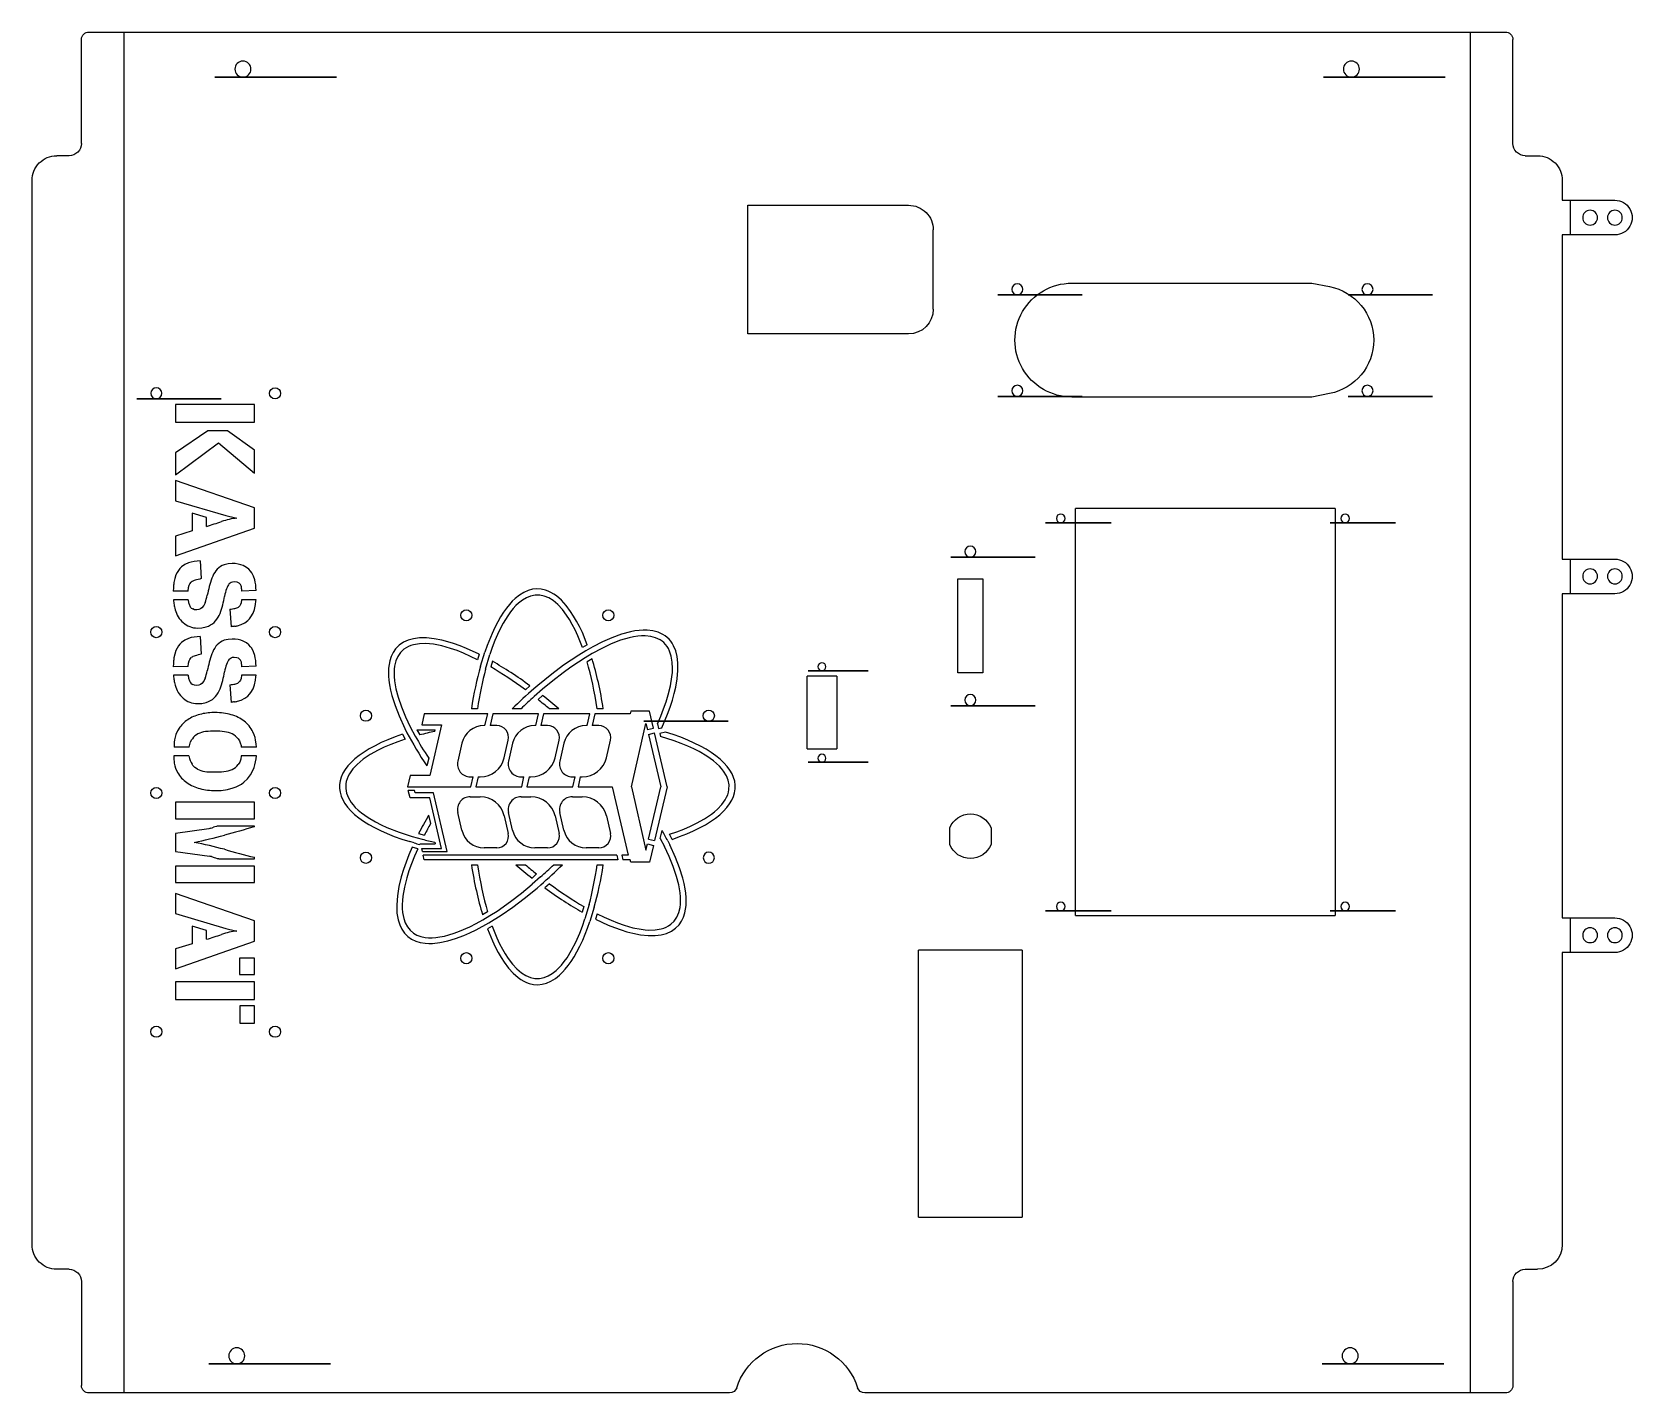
# Model space of a CAD drawing. Extents: x -452 to 195, y -304 to 246.
import ezdxf
from ezdxf.lldxf.tags import DXFTag

# ---------------------------------------------------------------- set-up
doc = ezdxf.new("R2010")
doc.units = 0
doc.layers.add('LAYER_1', color=7, linetype='CONTINUOUS')
tags = doc.linetypes.add('NEW_LINE1', pattern=[24, 15, -3, 3, -3]).pattern_tags.tags
tags[10:11] = [DXFTag(74, 4), DXFTag(75, 0), DXFTag(340, '0'), DXFTag(46, 1.0), DXFTag(50, 0.0), DXFTag(44, 0.0), DXFTag(45, 0.0)]
tags[8:9] = [DXFTag(74, 4), DXFTag(75, 0), DXFTag(340, '0'), DXFTag(46, 1.0), DXFTag(50, 0.0), DXFTag(44, 0.0), DXFTag(45, 0.0)]
tags[6:7] = [DXFTag(74, 4), DXFTag(75, 0), DXFTag(340, '0'), DXFTag(46, 1.0), DXFTag(50, 0.0), DXFTag(44, 0.0), DXFTag(45, 0.0)]
tags[4:5] = [DXFTag(74, 4), DXFTag(75, 0), DXFTag(340, '0'), DXFTag(46, 1.0), DXFTag(50, 0.0), DXFTag(44, 0.0), DXFTag(45, 0.0)]
tags = doc.linetypes.add('NEW_LINE2', pattern=[24, 15, -3, 3, -3]).pattern_tags.tags
tags[10:11] = [DXFTag(74, 4), DXFTag(75, 0), DXFTag(340, '0'), DXFTag(46, 1.0), DXFTag(50, 0.0), DXFTag(44, 0.0), DXFTag(45, 0.0)]
tags[8:9] = [DXFTag(74, 4), DXFTag(75, 0), DXFTag(340, '0'), DXFTag(46, 1.0), DXFTag(50, 0.0), DXFTag(44, 0.0), DXFTag(45, 0.0)]
tags[6:7] = [DXFTag(74, 4), DXFTag(75, 0), DXFTag(340, '0'), DXFTag(46, 1.0), DXFTag(50, 0.0), DXFTag(44, 0.0), DXFTag(45, 0.0)]
tags[4:5] = [DXFTag(74, 4), DXFTag(75, 0), DXFTag(340, '0'), DXFTag(46, 1.0), DXFTag(50, 0.0), DXFTag(44, 0.0), DXFTag(45, 0.0)]
tags = doc.linetypes.add('NEW_LINE3', pattern=[24, 15, -3, 3, -3]).pattern_tags.tags
tags[10:11] = [DXFTag(74, 4), DXFTag(75, 0), DXFTag(340, '0'), DXFTag(46, 1.0), DXFTag(50, 0.0), DXFTag(44, 0.0), DXFTag(45, 0.0)]
tags[8:9] = [DXFTag(74, 4), DXFTag(75, 0), DXFTag(340, '0'), DXFTag(46, 1.0), DXFTag(50, 0.0), DXFTag(44, 0.0), DXFTag(45, 0.0)]
tags[6:7] = [DXFTag(74, 4), DXFTag(75, 0), DXFTag(340, '0'), DXFTag(46, 1.0), DXFTag(50, 0.0), DXFTag(44, 0.0), DXFTag(45, 0.0)]
tags[4:5] = [DXFTag(74, 4), DXFTag(75, 0), DXFTag(340, '0'), DXFTag(46, 1.0), DXFTag(50, 0.0), DXFTag(44, 0.0), DXFTag(45, 0.0)]
tags = doc.linetypes.add('NEW_LINE4', pattern=[24, 15, -3, 3, -3]).pattern_tags.tags
tags[10:11] = [DXFTag(74, 4), DXFTag(75, 0), DXFTag(340, '0'), DXFTag(46, 1.0), DXFTag(50, 0.0), DXFTag(44, 0.0), DXFTag(45, 0.0)]
tags[8:9] = [DXFTag(74, 4), DXFTag(75, 0), DXFTag(340, '0'), DXFTag(46, 1.0), DXFTag(50, 0.0), DXFTag(44, 0.0), DXFTag(45, 0.0)]
tags[6:7] = [DXFTag(74, 4), DXFTag(75, 0), DXFTag(340, '0'), DXFTag(46, 1.0), DXFTag(50, 0.0), DXFTag(44, 0.0), DXFTag(45, 0.0)]
tags[4:5] = [DXFTag(74, 4), DXFTag(75, 0), DXFTag(340, '0'), DXFTag(46, 1.0), DXFTag(50, 0.0), DXFTag(44, 0.0), DXFTag(45, 0.0)]
tags = doc.linetypes.add('NEW_LINE5', pattern=[24, 15, -3, 3, -3]).pattern_tags.tags
tags[10:11] = [DXFTag(74, 4), DXFTag(75, 0), DXFTag(340, '0'), DXFTag(46, 1.0), DXFTag(50, 0.0), DXFTag(44, 0.0), DXFTag(45, 0.0)]
tags[8:9] = [DXFTag(74, 4), DXFTag(75, 0), DXFTag(340, '0'), DXFTag(46, 1.0), DXFTag(50, 0.0), DXFTag(44, 0.0), DXFTag(45, 0.0)]
tags[6:7] = [DXFTag(74, 4), DXFTag(75, 0), DXFTag(340, '0'), DXFTag(46, 1.0), DXFTag(50, 0.0), DXFTag(44, 0.0), DXFTag(45, 0.0)]
tags[4:5] = [DXFTag(74, 4), DXFTag(75, 0), DXFTag(340, '0'), DXFTag(46, 1.0), DXFTag(50, 0.0), DXFTag(44, 0.0), DXFTag(45, 0.0)]

msp = doc.modelspace()

# ---------------------------------------------------------------- linework, layer by layer
at = {"layer": 'LAYER_1'}
for points, knots in [([(-431.9998, 242.5002), (-431.9998, 243.2958), (-431.6837, 244.0589), (-431.1211, 244.6215), (-431.1211, 244.6215), (-430.5585, 245.1841), (-429.7954, 245.5002), (-428.9998, 245.5002)], [0, 0, 0, 0, 0.33333333, 0.33333333, 0.33333333, 0.33333333, 1, 1, 1, 1]), ([(143.4905, 245.5002), (144.2861, 245.5002), (145.0492, 245.1841), (145.6118, 244.6215), (145.6118, 244.6215), (146.1744, 244.0589), (146.4905, 243.2958), (146.4905, 242.5002)], [0, 0, 0, 0, 0.33333333, 0.33333333, 0.33333333, 0.33333333, 1, 1, 1, 1]), ([(-366.7547, 227.2502), (-368.5496, 227.2502), (-370.0046, 228.7053), (-370.0047, 230.5002), (-370.0047, 230.5002), (-370.0047, 232.2951), (-368.5496, 233.7502), (-366.7547, 233.7502), (-366.7547, 233.7502), (-364.9597, 233.7502), (-363.5047, 232.2951), (-363.5047, 230.5002), (-363.5047, 230.5002), (-363.5046, 228.7053), (-364.9597, 227.2502), (-366.7546, 227.2502), (-420.6016, 227.2502), (-259.0607, 227.2502), (-366.7547, 227.2502)], [0, 0, 0, 0, 0.2, 0.2, 0.2, 0.2, 0.4, 0.4, 0.4, 0.4, 0.6, 0.6, 0.6, 0.6, 1, 1, 1, 1.0001, 1.0001, 1.0001, 1.0001]), ([(81.2453, 227.2502), (79.4504, 227.2502), (77.9954, 228.7053), (77.9953, 230.5002), (77.9953, 230.5002), (77.9953, 232.2951), (79.4504, 233.7502), (81.2453, 233.7502), (81.2453, 233.7502), (83.0403, 233.7502), (84.4953, 232.2951), (84.4953, 230.5002), (84.4953, 230.5002), (84.4954, 228.7053), (83.0403, 227.2502), (81.2454, 227.2502), (27.3984, 227.2502), (188.9393, 227.2502), (81.2453, 227.2502)], [0, 0, 0, 0, 0.2, 0.2, 0.2, 0.2, 0.4, 0.4, 0.4, 0.4, 0.6, 0.6, 0.6, 0.6, 1, 1, 1, 1.0001, 1.0001, 1.0001, 1.0001]), ([(-451.9998, 185.5002), (-451.9998, 188.1524), (-450.9462, 190.6959), (-449.0708, 192.5713), (-449.0708, 192.5713), (-447.1955, 194.4466), (-444.6519, 195.5002), (-441.9998, 195.5002)], [0, 0, 0, 0, 0.33333333, 0.33333333, 0.33333333, 0.33333333, 1, 1, 1, 1]), ([(-431.9998, 200.5002), (-431.9998, 199.1741), (-432.5266, 197.9023), (-433.4642, 196.9647), (-433.4642, 196.9647), (-434.4019, 196.027), (-435.6737, 195.5002), (-436.9998, 195.5002)], [0, 0, 0, 0, 0.33333333, 0.33333333, 0.33333333, 0.33333333, 1, 1, 1, 1]), ([(151.4905, 195.5002), (150.1644, 195.5002), (148.8926, 196.027), (147.9549, 196.9647), (147.9549, 196.9647), (147.0173, 197.9023), (146.4905, 199.1741), (146.4905, 200.5002)], [0, 0, 0, 0, 0.33333333, 0.33333333, 0.33333333, 0.33333333, 1, 1, 1, 1]), ([(156.4905, 195.5002), (159.1426, 195.5002), (161.6862, 194.4466), (163.5615, 192.5713), (163.5615, 192.5713), (165.4369, 190.6959), (166.4905, 188.1524), (166.4905, 185.5002)], [0, 0, 0, 0, 0.33333333, 0.33333333, 0.33333333, 0.33333333, 1, 1, 1, 1]), ([(-97.7547, 175.5002), (-95.1025, 175.5002), (-92.5589, 174.4466), (-90.6836, 172.5713), (-90.6836, 172.5713), (-88.8082, 170.6959), (-87.7547, 168.1524), (-87.7547, 165.5002)], [0, 0, 0, 0, 0.33333333, 0.33333333, 0.33333333, 0.33333333, 1, 1, 1, 1]), ([(187.7356, 177.5002), (190.2365, 177.5002), (192.5474, 176.166), (193.7978, 174.0002), (193.7978, 174.0002), (195.0482, 171.8344), (195.0482, 169.166), (193.7978, 167.0002), (193.7978, 167.0002), (192.5474, 164.8344), (190.2365, 163.5002), (187.7356, 163.5002)], [0, 0, 0, 0, 0.25, 0.25, 0.25, 0.25, 0.5, 0.5, 0.5, 0.5, 1, 1, 1, 1]), ([(177.7356, 167.5002), (176.0788, 167.5002), (174.7356, 168.8433), (174.7356, 170.5002), (174.7356, 170.5002), (174.7356, 172.157), (176.0787, 173.5002), (177.7356, 173.5002), (177.7356, 173.5002), (179.3925, 173.5002), (180.7356, 172.1571), (180.7356, 170.5002), (180.7356, 170.5002), (180.7356, 168.8434), (179.3925, 167.5002), (177.7356, 167.5002)], [0, 0, 0, 0, 0.2, 0.2, 0.2, 0.2, 0.4, 0.4, 0.4, 0.4, 0.6, 0.6, 0.6, 0.6, 1, 1, 1, 1]), ([(187.7356, 167.5002), (186.0788, 167.5002), (184.7356, 168.8433), (184.7356, 170.5002), (184.7356, 170.5002), (184.7356, 172.157), (186.0787, 173.5002), (187.7356, 173.5002), (187.7356, 173.5002), (189.3925, 173.5002), (190.7356, 172.1571), (190.7356, 170.5002), (190.7356, 170.5002), (190.7356, 168.8434), (189.3925, 167.5002), (187.7356, 167.5002)], [0, 0, 0, 0, 0.2, 0.2, 0.2, 0.2, 0.4, 0.4, 0.4, 0.4, 0.6, 0.6, 0.6, 0.6, 1, 1, 1, 1]), ([(-53.7547, 139.2502), (-54.9973, 139.2502), (-56.0046, 140.2576), (-56.0047, 141.5002), (-56.0047, 141.5002), (-56.0047, 142.7428), (-54.9973, 143.7502), (-53.7547, 143.7502), (-53.7547, 143.7502), (-52.512, 143.7502), (-51.5047, 142.7428), (-51.5047, 141.5002), (-51.5047, 141.5002), (-51.5046, 140.2576), (-52.512, 139.2502), (-53.7546, 139.2502), (-91.0326, 139.2502), (20.8013, 139.2502), (-53.7547, 139.2502)], [0, 0, 0, 0, 0.2, 0.2, 0.2, 0.2, 0.4, 0.4, 0.4, 0.4, 0.6, 0.6, 0.6, 0.6, 1, 1, 1, 1.0001, 1.0001, 1.0001, 1.0001]), ([(-31.7547, 98.0002), (-39.9718, 98.0002), (-47.5647, 102.384), (-51.6732, 109.5002), (-51.6732, 109.5002), (-55.7818, 116.6164), (-55.7818, 125.384), (-51.6732, 132.5002), (-51.6732, 132.5002), (-47.5647, 139.6164), (-39.9718, 144.0002), (-31.7547, 144.0002)], [0, 0, 0, 0, 0.25, 0.25, 0.25, 0.25, 0.5, 0.5, 0.5, 0.5, 1, 1, 1, 1]), ([(87.7453, 139.2502), (86.5027, 139.2502), (85.4954, 140.2576), (85.4953, 141.5002), (85.4953, 141.5002), (85.4953, 142.7428), (86.5027, 143.7502), (87.7453, 143.7502), (87.7453, 143.7502), (88.988, 143.7502), (89.9953, 142.7428), (89.9953, 141.5002), (89.9953, 141.5002), (89.9954, 140.2576), (88.988, 139.2502), (87.7454, 139.2502), (50.4674, 139.2502), (162.3013, 139.2502), (87.7453, 139.2502)], [0, 0, 0, 0, 0.2, 0.2, 0.2, 0.2, 0.4, 0.4, 0.4, 0.4, 0.6, 0.6, 0.6, 0.6, 1, 1, 1, 1.0001, 1.0001, 1.0001, 1.0001]), ([(72.4578, 142.5931), (82.7892, 140.5776), (90.2453, 131.5263), (90.2453, 121.0002), (90.2453, 121.0002), (90.2453, 110.4741), (82.7892, 101.4228), (72.4578, 99.4073)], [0, 0, 0, 0, 0.33333333, 0.33333333, 0.33333333, 0.33333333, 1, 1, 1, 1]), ([(-401.7547, 97.2502), (-402.9973, 97.2502), (-404.0046, 98.2576), (-404.0047, 99.5002), (-404.0047, 99.5002), (-404.0047, 100.7428), (-402.9973, 101.7502), (-401.7547, 101.7502), (-401.7547, 101.7502), (-400.512, 101.7502), (-399.5047, 100.7428), (-399.5047, 99.5002), (-399.5047, 99.5002), (-399.5046, 98.2576), (-400.512, 97.2502), (-401.7546, 97.2502), (-439.0326, 97.2502), (-327.1987, 97.2502), (-401.7547, 97.2502)], [0, 0, 0, 0, 0.2, 0.2, 0.2, 0.2, 0.4, 0.4, 0.4, 0.4, 0.6, 0.6, 0.6, 0.6, 1, 1, 1, 1.0001, 1.0001, 1.0001, 1.0001]), ([(-353.7636, 97.2333), (-352.521, 97.2333), (-351.5136, 98.2407), (-351.5136, 99.4833), (-351.5136, 99.4833), (-351.5136, 100.7259), (-352.521, 101.7333), (-353.7636, 101.7333), (-353.7636, 101.7333), (-355.0062, 101.7333), (-356.0136, 100.7259), (-356.0136, 99.4833), (-356.0136, 99.4833), (-356.0136, 98.2407), (-355.0063, 97.2333), (-353.7636, 97.2333)], [0, 0, 0, 0, 0.2, 0.2, 0.2, 0.2, 0.4, 0.4, 0.4, 0.4, 0.6, 0.6, 0.6, 0.6, 1, 1, 1, 1]), ([(-53.7547, 98.2502), (-54.9973, 98.2502), (-56.0046, 99.2576), (-56.0047, 100.5002), (-56.0047, 100.5002), (-56.0047, 101.7428), (-54.9973, 102.7502), (-53.7547, 102.7502), (-53.7547, 102.7502), (-52.512, 102.7502), (-51.5047, 101.7428), (-51.5047, 100.5002), (-51.5047, 100.5002), (-51.5046, 99.2576), (-52.512, 98.2502), (-53.7546, 98.2502), (-91.0326, 98.2502), (20.8013, 98.2502), (-53.7547, 98.2502)], [0, 0, 0, 0, 0.2, 0.2, 0.2, 0.2, 0.4, 0.4, 0.4, 0.4, 0.6, 0.6, 0.6, 0.6, 1, 1, 1, 1.0001, 1.0001, 1.0001, 1.0001]), ([(87.7453, 98.2502), (86.5027, 98.2502), (85.4954, 99.2576), (85.4953, 100.5002), (85.4953, 100.5002), (85.4953, 101.7428), (86.5027, 102.7502), (87.7453, 102.7502), (87.7453, 102.7502), (88.988, 102.7502), (89.9953, 101.7428), (89.9953, 100.5002), (89.9953, 100.5002), (89.9954, 99.2576), (88.988, 98.2502), (87.7454, 98.2502), (50.4674, 98.2502), (162.3013, 98.2502), (87.7453, 98.2502)], [0, 0, 0, 0, 0.2, 0.2, 0.2, 0.2, 0.4, 0.4, 0.4, 0.4, 0.6, 0.6, 0.6, 0.6, 1, 1, 1, 1.0001, 1.0001, 1.0001, 1.0001]), ([(-36.2347, 47.2002), (-37.2011, 47.2002), (-37.9847, 47.9837), (-37.9847, 48.9502), (-37.9847, 48.9502), (-37.9847, 49.9167), (-37.2012, 50.7002), (-36.2347, 50.7002), (-36.2347, 50.7002), (-35.2682, 50.7002), (-34.4847, 49.9167), (-34.4847, 48.9502), (-34.4847, 48.9502), (-34.4846, 47.9837), (-35.2681, 47.2002), (-36.2346, 47.2002), (-65.2296, 47.2002), (21.7493, 47.2002), (-36.2347, 47.2002)], [0, 0, 0, 0, 0.2, 0.2, 0.2, 0.2, 0.4, 0.4, 0.4, 0.4, 0.6, 0.6, 0.6, 0.6, 1, 1, 1, 1.0001, 1.0001, 1.0001, 1.0001]), ([(78.7253, 47.2002), (77.7589, 47.2002), (76.9753, 47.9837), (76.9753, 48.9502), (76.9753, 48.9502), (76.9753, 49.9167), (77.7588, 50.7002), (78.7253, 50.7002), (78.7253, 50.7002), (79.6918, 50.7002), (80.4753, 49.9167), (80.4753, 48.9502), (80.4753, 48.9502), (80.4754, 47.9837), (79.6919, 47.2002), (78.7254, 47.2002), (49.7304, 47.2002), (136.7093, 47.2002), (78.7253, 47.2002)], [0, 0, 0, 0, 0.2, 0.2, 0.2, 0.2, 0.4, 0.4, 0.4, 0.4, 0.6, 0.6, 0.6, 0.6, 1, 1, 1, 1.0001, 1.0001, 1.0001, 1.0001]), ([(-72.7547, 33.2502), (-73.9973, 33.2502), (-75.0046, 34.2576), (-75.0047, 35.5002), (-75.0047, 35.5002), (-75.0047, 36.7428), (-73.9973, 37.7502), (-72.7547, 37.7502), (-72.7547, 37.7502), (-71.512, 37.7502), (-70.5047, 36.7428), (-70.5047, 35.5002), (-70.5047, 35.5002), (-70.5046, 34.2576), (-71.512, 33.2502), (-72.7546, 33.2502), (-110.0326, 33.2502), (1.8013, 33.2502), (-72.7547, 33.2502)], [0, 0, 0, 0, 0.2, 0.2, 0.2, 0.2, 0.4, 0.4, 0.4, 0.4, 0.6, 0.6, 0.6, 0.6, 1, 1, 1, 1.0001, 1.0001, 1.0001, 1.0001]), ([(187.7356, 32.5002), (190.2365, 32.5002), (192.5474, 31.166), (193.7978, 29.0002), (193.7978, 29.0002), (195.0482, 26.8344), (195.0482, 24.166), (193.7978, 22.0002), (193.7978, 22.0002), (192.5474, 19.8344), (190.2365, 18.5002), (187.7356, 18.5002)], [0, 0, 0, 0, 0.25, 0.25, 0.25, 0.25, 0.5, 0.5, 0.5, 0.5, 1, 1, 1, 1]), ([(-391.5912, 29.3361), (-391.5912, 29.3361), (-392.2683, 28.6732), (-392.2683, 28.6732), (-392.2683, 28.6732), (-392.2683, 28.6732), (-392.8584, 27.9319), (-392.8584, 27.9319), (-392.8584, 27.9319), (-392.8584, 27.9319), (-393.3943, 27.0623), (-393.3943, 27.0623), (-393.3943, 27.0623), (-393.3943, 27.0623), (-393.8299, 26.1374), (-393.8299, 26.1374), (-393.8299, 26.1374), (-393.8299, 26.1374), (-394.3252, 24.6382), (-394.3252, 24.6382), (-394.3252, 24.6382), (-394.3252, 24.6382), (-394.6383, 23.0899), (-394.6383, 23.0899), (-394.6383, 23.0899), (-394.6383, 23.0899), (-394.7371, 22.3148), (-394.7371, 22.3148)], [0, 0, 0, 0, 0.125, 0.125, 0.125, 0.125, 0.25, 0.25, 0.25, 0.25, 0.375, 0.375, 0.375, 0.375, 0.5, 0.5, 0.5, 0.5, 0.625, 0.625, 0.625, 0.625, 0.75, 0.75, 0.75, 0.75, 1, 1, 1, 1]), ([(-383.9772, 31.7525), (-383.9772, 31.7525), (-386.4158, 31.5346), (-386.4158, 31.5346), (-386.4158, 31.5346), (-386.4158, 31.5346), (-387.6162, 31.2914), (-387.6162, 31.2914), (-387.6162, 31.2914), (-387.6162, 31.2914), (-388.7867, 30.9372), (-388.7867, 30.9372), (-388.7867, 30.9372), (-388.7867, 30.9372), (-390.2632, 30.2649), (-390.2632, 30.2649), (-390.2632, 30.2649), (-390.2632, 30.2649), (-391.5912, 29.3361), (-391.5912, 29.3361)], [0, 0, 0, 0, 0.16666667, 0.16666667, 0.16666667, 0.16666667, 0.33333333, 0.33333333, 0.33333333, 0.33333333, 0.5, 0.5, 0.5, 0.5, 0.66666667, 0.66666667, 0.66666667, 0.66666667, 1, 1, 1, 1]), ([(-371.1202, 30.7039), (-371.1202, 30.7039), (-372.7528, 30.5999), (-372.7528, 30.5999), (-372.7528, 30.5999), (-372.7528, 30.5999), (-374.3406, 30.2345), (-374.3406, 30.2345), (-374.3406, 30.2345), (-374.3406, 30.2345), (-375.0867, 29.9288), (-375.0867, 29.9288)], [0, 0, 0, 0, 0.25, 0.25, 0.25, 0.25, 0.5, 0.5, 0.5, 0.5, 1, 1, 1, 1]), ([(-363.643, 27.6035), (-363.643, 27.6035), (-364.416, 28.4433), (-364.416, 28.4433), (-364.416, 28.4433), (-364.416, 28.4433), (-365.3124, 29.151), (-365.3124, 29.151), (-365.3124, 29.151), (-365.3124, 29.151), (-366.6521, 29.8832), (-366.6521, 29.8832)], [0, 0, 0, 0, 0.25, 0.25, 0.25, 0.25, 0.5, 0.5, 0.5, 0.5, 1, 1, 1, 1]), ([(-362.0017, 24.1385), (-362.0017, 24.1385), (-362.4847, 25.6077), (-362.4847, 25.6077), (-362.4847, 25.6077), (-362.4847, 25.6077), (-363.1985, 26.9761), (-363.1985, 26.9761), (-363.1985, 26.9761), (-363.1985, 26.9761), (-363.643, 27.6035), (-363.643, 27.6035)], [0, 0, 0, 0, 0.25, 0.25, 0.25, 0.25, 0.5, 0.5, 0.5, 0.5, 1, 1, 1, 1]), ([(177.7356, 22.5002), (176.0788, 22.5002), (174.7356, 23.8433), (174.7356, 25.5002), (174.7356, 25.5002), (174.7356, 27.157), (176.0787, 28.5002), (177.7356, 28.5002), (177.7356, 28.5002), (179.3925, 28.5002), (180.7356, 27.1571), (180.7356, 25.5002), (180.7356, 25.5002), (180.7356, 23.8434), (179.3925, 22.5002), (177.7356, 22.5002)], [0, 0, 0, 0, 0.2, 0.2, 0.2, 0.2, 0.4, 0.4, 0.4, 0.4, 0.6, 0.6, 0.6, 0.6, 1, 1, 1, 1]), ([(187.7356, 22.5002), (186.0788, 22.5002), (184.7356, 23.8433), (184.7356, 25.5002), (184.7356, 25.5002), (184.7356, 27.157), (186.0787, 28.5002), (187.7356, 28.5002), (187.7356, 28.5002), (189.3925, 28.5002), (190.7356, 27.1571), (190.7356, 25.5002), (190.7356, 25.5002), (190.7356, 23.8434), (189.3925, 22.5002), (187.7356, 22.5002)], [0, 0, 0, 0, 0.2, 0.2, 0.2, 0.2, 0.4, 0.4, 0.4, 0.4, 0.6, 0.6, 0.6, 0.6, 1, 1, 1, 1]), ([(-388.9012, 19.5793), (-388.9012, 19.5793), (-388.7117, 21.0285), (-388.7117, 21.0285), (-388.7117, 21.0285), (-388.7117, 21.0285), (-388.4909, 21.9501), (-388.4909, 21.9501)], [0, 0, 0, 0, 0.33333333, 0.33333333, 0.33333333, 0.33333333, 1, 1, 1, 1]), ([(-388.4909, 21.9501), (-388.4909, 21.9501), (-388.2332, 22.5275), (-388.2332, 22.5275), (-388.2332, 22.5275), (-388.2332, 22.5275), (-387.6246, 23.2267), (-387.6246, 23.2267)], [0, 0, 0, 0, 0.33333333, 0.33333333, 0.33333333, 0.33333333, 1, 1, 1, 1]), ([(-372.26, 22.5884), (-372.26, 22.5884), (-371.5732, 23.1256), (-371.5732, 23.1256), (-371.5732, 23.1256), (-371.5732, 23.1256), (-370.9562, 23.3433), (-370.9562, 23.3433), (-370.9562, 23.3433), (-370.9562, 23.3433), (-370.2995, 23.4091), (-370.2995, 23.4091)], [0, 0, 0, 0, 0.25, 0.25, 0.25, 0.25, 0.5, 0.5, 0.5, 0.5, 1, 1, 1, 1]), ([(-370.2995, 23.4091), (-370.2995, 23.4091), (-369.2334, 23.2812), (-369.2334, 23.2812), (-369.2334, 23.2812), (-369.2334, 23.2812), (-368.7493, 23.0899), (-368.7493, 23.0899)], [0, 0, 0, 0, 0.33333333, 0.33333333, 0.33333333, 0.33333333, 1, 1, 1, 1]), ([(-368.7493, 23.0899), (-368.7493, 23.0899), (-368.3531, 22.847), (-368.3531, 22.847), (-368.3531, 22.847), (-368.3531, 22.847), (-367.7919, 22.2236), (-367.7919, 22.2236)], [0, 0, 0, 0, 0.33333333, 0.33333333, 0.33333333, 0.33333333, 1, 1, 1, 1]), ([(-227.5728, -2.0916), (-227.5728, -2.0916), (-229.5773, 2.7975), (-229.5773, 2.7975), (-229.5773, 2.7975), (-229.5773, 2.7975), (-230.7106, 5.19), (-230.7106, 5.19), (-230.7106, 5.19), (-230.7106, 5.19), (-231.911, 7.4725), (-231.911, 7.4725), (-231.911, 7.4725), (-231.911, 7.4725), (-233.0913, 9.4885), (-233.0913, 9.4885), (-233.0913, 9.4885), (-233.0913, 9.4885), (-234.3298, 11.3821), (-234.3298, 11.3821), (-234.3298, 11.3821), (-234.3298, 11.3821), (-236.1346, 13.7695), (-236.1346, 13.7695), (-236.1346, 13.7695), (-236.1346, 13.7695), (-238.0434, 15.8556), (-238.0434, 15.8556), (-238.0434, 15.8556), (-238.0434, 15.8556), (-240.0483, 17.6002), (-240.0483, 17.6002), (-240.0483, 17.6002), (-240.0483, 17.6002), (-241.1478, 18.3737), (-241.1478, 18.3737), (-241.1478, 18.3737), (-241.1478, 18.3737), (-242.2684, 19.0339), (-242.2684, 19.0339), (-242.2684, 19.0339), (-242.2684, 19.0339), (-243.3869, 19.5669), (-243.3869, 19.5669), (-243.3869, 19.5669), (-243.3869, 19.5669), (-244.5197, 19.9812), (-244.5197, 19.9812), (-244.5197, 19.9812), (-244.5197, 19.9812), (-246.2536, 20.3747), (-246.2536, 20.3747), (-246.2536, 20.3747), (-246.2536, 20.3747), (-247.9999, 20.4806), (-247.9999, 20.4806), (-247.9999, 20.4806), (-247.9999, 20.4806), (-249.7453, 20.2963), (-249.7453, 20.2963), (-249.7453, 20.2963), (-249.7453, 20.2963), (-251.4759, 19.8251), (-251.4759, 19.8251), (-251.4759, 19.8251), (-251.4759, 19.8251), (-253.2765, 19.0245), (-253.2765, 19.0245), (-253.2765, 19.0245), (-253.2765, 19.0245), (-255.0313, 17.9303), (-255.0313, 17.9303), (-255.0313, 17.9303), (-255.0313, 17.9303), (-256.7294, 16.5639), (-256.7294, 16.5639), (-256.7294, 16.5639), (-256.7294, 16.5639), (-257.9073, 15.4297), (-257.9073, 15.4297), (-257.9073, 15.4297), (-257.9073, 15.4297), (-259.0491, 14.177), (-259.0491, 14.177), (-259.0491, 14.177), (-259.0491, 14.177), (-260.2526, 12.6845), (-260.2526, 12.6845), (-260.2526, 12.6845), (-260.2526, 12.6845), (-261.4096, 11.0731), (-261.4096, 11.0731), (-261.4096, 11.0731), (-261.4096, 11.0731), (-262.6141, 9.1981), (-262.6141, 9.1981), (-262.6141, 9.1981), (-262.6141, 9.1981), (-263.7624, 7.2076), (-263.7624, 7.2076), (-263.7624, 7.2076), (-263.7624, 7.2076), (-264.9596, 4.9017), (-264.9596, 4.9017), (-264.9596, 4.9017), (-264.9596, 4.9017), (-266.09, 2.4844), (-266.09, 2.4844), (-266.09, 2.4844), (-266.09, 2.4844), (-268.0686, -2.3988), (-268.0686, -2.3988), (-268.0686, -2.3988), (-268.0686, -2.3988), (-269.008, -5.061), (-269.008, -5.061)], [0, 0, 0, 0, 0.03333333, 0.03333333, 0.03333333, 0.03333333, 0.06666667, 0.06666667, 0.06666667, 0.06666667, 0.1, 0.1, 0.1, 0.1, 0.13333333, 0.13333333, 0.13333333, 0.13333333, 0.16666667, 0.16666667, 0.16666667, 0.16666667, 0.2, 0.2, 0.2, 0.2, 0.23333333, 0.23333333, 0.23333333, 0.23333333, 0.26666667, 0.26666667, 0.26666667, 0.26666667, 0.3, 0.3, 0.3, 0.3, 0.33333333, 0.33333333, 0.33333333, 0.33333333, 0.36666667, 0.36666667, 0.36666667, 0.36666667, 0.4, 0.4, 0.4, 0.4, 0.43333333, 0.43333333, 0.43333333, 0.43333333, 0.46666667, 0.46666667, 0.46666667, 0.46666667, 0.5, 0.5, 0.5, 0.5, 0.53333333, 0.53333333, 0.53333333, 0.53333333, 0.56666667, 0.56666667, 0.56666667, 0.56666667, 0.6, 0.6, 0.6, 0.6, 0.63333333, 0.63333333, 0.63333333, 0.63333333, 0.66666667, 0.66666667, 0.66666667, 0.66666667, 0.7, 0.7, 0.7, 0.7, 0.73333333, 0.73333333, 0.73333333, 0.73333333, 0.76666667, 0.76666667, 0.76666667, 0.76666667, 0.8, 0.8, 0.8, 0.8, 0.83333333, 0.83333333, 0.83333333, 0.83333333, 0.86666667, 0.86666667, 0.86666667, 0.86666667, 0.9, 0.9, 0.9, 0.9, 0.93333333, 0.93333333, 0.93333333, 0.93333333, 1, 1, 1, 1]), ([(-382.0168, 14.8833), (-382.0168, 14.8833), (-382.5628, 13.7545), (-382.5628, 13.7545), (-382.5628, 13.7545), (-382.5628, 13.7545), (-383.3389, 12.786), (-383.3389, 12.786)], [0, 0, 0, 0, 0.33333333, 0.33333333, 0.33333333, 0.33333333, 1, 1, 1, 1]), ([(-367.7463, 14.1538), (-367.7463, 14.1538), (-368.0002, 13.6705), (-368.0002, 13.6705), (-368.0002, 13.6705), (-368.0002, 13.6705), (-368.567, 13.1051), (-368.567, 13.1051)], [0, 0, 0, 0, 0.33333333, 0.33333333, 0.33333333, 0.33333333, 1, 1, 1, 1]), ([(-367.2904, 16.0687), (-367.2904, 16.0687), (-367.5277, 14.7611), (-367.5277, 14.7611), (-367.5277, 14.7611), (-367.5277, 14.7611), (-367.7463, 14.1538), (-367.7463, 14.1538)], [0, 0, 0, 0, 0.33333333, 0.33333333, 0.33333333, 0.33333333, 1, 1, 1, 1]), ([(-363.5062, 9.1842), (-363.5062, 9.1842), (-362.6864, 10.6239), (-362.6864, 10.6239), (-362.6864, 10.6239), (-362.6864, 10.6239), (-362.0841, 12.1676), (-362.0841, 12.1676), (-362.0841, 12.1676), (-362.0841, 12.1676), (-361.6407, 14.1098), (-361.6407, 14.1098), (-361.6407, 14.1098), (-361.6407, 14.1098), (-361.5001, 15.4304), (-361.5001, 15.4304)], [0, 0, 0, 0, 0.2, 0.2, 0.2, 0.2, 0.4, 0.4, 0.4, 0.4, 0.6, 0.6, 0.6, 0.6, 1, 1, 1, 1]), ([(-229.5495, -3.2246), (-229.5495, -3.2246), (-231.4441, 1.5439), (-231.4441, 1.5439), (-231.4441, 1.5439), (-231.4441, 1.5439), (-232.5285, 3.8949), (-232.5285, 3.8949), (-232.5285, 3.8949), (-232.5285, 3.8949), (-233.679, 6.1304), (-233.679, 6.1304), (-233.679, 6.1304), (-233.679, 6.1304), (-234.7876, 8.0564), (-234.7876, 8.0564), (-234.7876, 8.0564), (-234.7876, 8.0564), (-235.9511, 9.8577), (-235.9511, 9.8577), (-235.9511, 9.8577), (-235.9511, 9.8577), (-237.6658, 12.1363), (-237.6658, 12.1363), (-237.6658, 12.1363), (-237.6658, 12.1363), (-239.4795, 14.0991), (-239.4795, 14.0991), (-239.4795, 14.0991), (-239.4795, 14.0991), (-241.3831, 15.7034), (-241.3831, 15.7034), (-241.3831, 15.7034), (-241.3831, 15.7034), (-243.1469, 16.7981), (-243.1469, 16.7981), (-243.1469, 16.7981), (-243.1469, 16.7981), (-244.9575, 17.5475), (-244.9575, 17.5475), (-244.9575, 17.5475), (-244.9575, 17.5475), (-246.7981, 17.9318), (-246.7981, 17.9318), (-246.7981, 17.9318), (-246.7981, 17.9318), (-248.6498, 17.9399), (-248.6498, 17.9399), (-248.6498, 17.9399), (-248.6498, 17.9399), (-250.4928, 17.5712), (-250.4928, 17.5712), (-250.4928, 17.5712), (-250.4928, 17.5712), (-252.1667, 16.906), (-252.1667, 16.906), (-252.1667, 16.906), (-252.1667, 16.906), (-253.8017, 15.9447), (-253.8017, 15.9447), (-253.8017, 15.9447), (-253.8017, 15.9447), (-255.3863, 14.7078), (-255.3863, 14.7078), (-255.3863, 14.7078), (-255.3863, 14.7078), (-256.4728, 13.6783), (-256.4728, 13.6783), (-256.4728, 13.6783), (-256.4728, 13.6783), (-257.527, 12.5316), (-257.527, 12.5316), (-257.527, 12.5316), (-257.527, 12.5316), (-258.666, 11.1207), (-258.666, 11.1207), (-258.666, 11.1207), (-258.666, 11.1207), (-259.7607, 9.5863), (-259.7607, 9.5863), (-259.7607, 9.5863), (-259.7607, 9.5863), (-261.6138, 6.5558), (-261.6138, 6.5558), (-261.6138, 6.5558), (-261.6138, 6.5558), (-263.3212, 3.2219), (-263.3212, 3.2219), (-263.3212, 3.2219), (-263.3212, 3.2219), (-264.8851, -0.3641), (-264.8851, -0.3641), (-264.8851, -0.3641), (-264.8851, -0.3641), (-265.9662, -3.1927), (-265.9662, -3.1927), (-265.9662, -3.1927), (-265.9662, -3.1927), (-266.9711, -6.1233), (-266.9711, -6.1233)], [0, 0, 0, 0, 0.03846154, 0.03846154, 0.03846154, 0.03846154, 0.07692308, 0.07692308, 0.07692308, 0.07692308, 0.11538462, 0.11538462, 0.11538462, 0.11538462, 0.15384615, 0.15384615, 0.15384615, 0.15384615, 0.19230769, 0.19230769, 0.19230769, 0.19230769, 0.23076923, 0.23076923, 0.23076923, 0.23076923, 0.26923077, 0.26923077, 0.26923077, 0.26923077, 0.30769231, 0.30769231, 0.30769231, 0.30769231, 0.34615385, 0.34615385, 0.34615385, 0.34615385, 0.38461538, 0.38461538, 0.38461538, 0.38461538, 0.42307692, 0.42307692, 0.42307692, 0.42307692, 0.46153846, 0.46153846, 0.46153846, 0.46153846, 0.5, 0.5, 0.5, 0.5, 0.53846154, 0.53846154, 0.53846154, 0.53846154, 0.57692308, 0.57692308, 0.57692308, 0.57692308, 0.61538462, 0.61538462, 0.61538462, 0.61538462, 0.65384615, 0.65384615, 0.65384615, 0.65384615, 0.69230769, 0.69230769, 0.69230769, 0.69230769, 0.73076923, 0.73076923, 0.73076923, 0.73076923, 0.76923077, 0.76923077, 0.76923077, 0.76923077, 0.80769231, 0.80769231, 0.80769231, 0.80769231, 0.84615385, 0.84615385, 0.84615385, 0.84615385, 0.88461538, 0.88461538, 0.88461538, 0.88461538, 0.92307692, 0.92307692, 0.92307692, 0.92307692, 1, 1, 1, 1]), ([(-385.4362, 11.9653), (-385.4362, 11.9653), (-386.2673, 12.0462), (-386.2673, 12.0462), (-386.2673, 12.0462), (-386.2673, 12.0462), (-387.0319, 12.3301), (-387.0319, 12.3301)], [0, 0, 0, 0, 0.33333333, 0.33333333, 0.33333333, 0.33333333, 1, 1, 1, 1]), ([(-383.3389, 12.786), (-383.3389, 12.786), (-383.8781, 12.3525), (-383.8781, 12.3525), (-383.8781, 12.3525), (-383.8781, 12.3525), (-384.5149, 12.0826), (-384.5149, 12.0826), (-384.5149, 12.0826), (-384.5149, 12.0826), (-385.4362, 11.9653), (-385.4362, 11.9653)], [0, 0, 0, 0, 0.25, 0.25, 0.25, 0.25, 0.5, 0.5, 0.5, 0.5, 1, 1, 1, 1]), ([(-368.8861, 5.5824), (-368.8861, 5.5824), (-367.4186, 6.0733), (-367.4186, 6.0733), (-367.4186, 6.0733), (-367.4186, 6.0733), (-366.0381, 6.7707), (-366.0381, 6.7707), (-366.0381, 6.7707), (-366.0381, 6.7707), (-364.7996, 7.6927), (-364.7996, 7.6927), (-364.7996, 7.6927), (-364.7996, 7.6927), (-364.1069, 8.3984), (-364.1069, 8.3984), (-364.1069, 8.3984), (-364.1069, 8.3984), (-363.5062, 9.1842), (-363.5062, 9.1842)], [0, 0, 0, 0, 0.16666667, 0.16666667, 0.16666667, 0.16666667, 0.33333333, 0.33333333, 0.33333333, 0.33333333, 0.5, 0.5, 0.5, 0.5, 0.66666667, 0.66666667, 0.66666667, 0.66666667, 1, 1, 1, 1]), ([(-276.4649, 7.5243), (-275.2222, 7.5243), (-274.2149, 8.5316), (-274.2149, 9.7743), (-274.2149, 9.7743), (-274.2149, 11.0169), (-275.2222, 12.0243), (-276.4649, 12.0243), (-276.4649, 12.0243), (-277.7075, 12.0243), (-278.7149, 11.0169), (-278.7149, 9.7743), (-278.7149, 9.7743), (-278.7149, 8.5316), (-277.7075, 7.5243), (-276.4649, 7.5243)], [0, 0, 0, 0, 0.2, 0.2, 0.2, 0.2, 0.4, 0.4, 0.4, 0.4, 0.6, 0.6, 0.6, 0.6, 1, 1, 1, 1]), ([(-219.0623, 7.5243), (-217.8197, 7.5243), (-216.8123, 8.5316), (-216.8123, 9.7743), (-216.8123, 9.7743), (-216.8123, 11.0169), (-217.8197, 12.0243), (-219.0623, 12.0243), (-219.0623, 12.0243), (-220.305, 12.0243), (-221.3123, 11.0169), (-221.3123, 9.7743), (-221.3123, 9.7743), (-221.3123, 8.5316), (-220.305, 7.5243), (-219.0623, 7.5243)], [0, 0, 0, 0, 0.2, 0.2, 0.2, 0.2, 0.4, 0.4, 0.4, 0.4, 0.6, 0.6, 0.6, 0.6, 1, 1, 1, 1]), ([(-401.7636, 0.7333), (-400.521, 0.7333), (-399.5136, 1.7407), (-399.5136, 2.9833), (-399.5136, 2.9833), (-399.5136, 4.2259), (-400.521, 5.2333), (-401.7636, 5.2333), (-401.7636, 5.2333), (-403.0062, 5.2333), (-404.0136, 4.2259), (-404.0136, 2.9833), (-404.0136, 2.9833), (-404.0136, 1.7407), (-403.0063, 0.7333), (-401.7636, 0.7333)], [0, 0, 0, 0, 0.2, 0.2, 0.2, 0.2, 0.4, 0.4, 0.4, 0.4, 0.6, 0.6, 0.6, 0.6, 1, 1, 1, 1]), ([(-383.9772, 1.2091), (-383.9772, 1.2091), (-386.4158, 0.9913), (-386.4158, 0.9913), (-386.4158, 0.9913), (-386.4158, 0.9913), (-387.6162, 0.748), (-387.6162, 0.748), (-387.6162, 0.748), (-387.6162, 0.748), (-388.7867, 0.3938), (-388.7867, 0.3938), (-388.7867, 0.3938), (-388.7867, 0.3938), (-390.2632, -0.2785), (-390.2632, -0.2785), (-390.2632, -0.2785), (-390.2632, -0.2785), (-391.5912, -1.2073), (-391.5912, -1.2073)], [0, 0, 0, 0, 0.16666667, 0.16666667, 0.16666667, 0.16666667, 0.33333333, 0.33333333, 0.33333333, 0.33333333, 0.5, 0.5, 0.5, 0.5, 0.66666667, 0.66666667, 0.66666667, 0.66666667, 1, 1, 1, 1]), ([(-385.1626, 4.6249), (-385.1626, 4.6249), (-383.3477, 4.7343), (-383.3477, 4.7343), (-383.3477, 4.7343), (-383.3477, 4.7343), (-381.5771, 5.1201), (-381.5771, 5.1201), (-381.5771, 5.1201), (-381.5771, 5.1201), (-380.7402, 5.4456), (-380.7402, 5.4456)], [0, 0, 0, 0, 0.25, 0.25, 0.25, 0.25, 0.5, 0.5, 0.5, 0.5, 1, 1, 1, 1]), ([(-371.1202, 0.1605), (-371.1202, 0.1605), (-372.7528, 0.0565), (-372.7528, 0.0565), (-372.7528, 0.0565), (-372.7528, 0.0565), (-374.3406, -0.3089), (-374.3406, -0.3089), (-374.3406, -0.3089), (-374.3406, -0.3089), (-375.0867, -0.6146), (-375.0867, -0.6146)], [0, 0, 0, 0, 0.25, 0.25, 0.25, 0.25, 0.5, 0.5, 0.5, 0.5, 1, 1, 1, 1]), ([(-353.7636, 0.7333), (-352.521, 0.7333), (-351.5136, 1.7407), (-351.5136, 2.9833), (-351.5136, 2.9833), (-351.5136, 4.2259), (-352.521, 5.2333), (-353.7636, 5.2333), (-353.7636, 5.2333), (-355.0062, 5.2333), (-356.0136, 4.2259), (-356.0136, 2.9833), (-356.0136, 2.9833), (-356.0136, 1.7407), (-355.0063, 0.7333), (-353.7636, 0.7333)], [0, 0, 0, 0, 0.2, 0.2, 0.2, 0.2, 0.4, 0.4, 0.4, 0.4, 0.6, 0.6, 0.6, 0.6, 1, 1, 1, 1]), ([(-271.2475, -5.9886), (-271.2475, -5.9886), (-276.3609, -3.6382), (-276.3609, -3.6382), (-276.3609, -3.6382), (-276.3609, -3.6382), (-278.9862, -2.5869), (-278.9862, -2.5869), (-278.9862, -2.5869), (-278.9862, -2.5869), (-281.5871, -1.6614), (-281.5871, -1.6614), (-281.5871, -1.6614), (-281.5871, -1.6614), (-283.9811, -0.9219), (-283.9811, -0.9219), (-283.9811, -0.9219), (-283.9811, -0.9219), (-286.3351, -0.3119), (-286.3351, -0.3119), (-286.3351, -0.3119), (-286.3351, -0.3119), (-289.5013, 0.2987), (-289.5013, 0.2987), (-289.5013, 0.2987), (-289.5013, 0.2987), (-292.5374, 0.6148), (-292.5374, 0.6148), (-292.5374, 0.6148), (-292.5374, 0.6148), (-295.4078, 0.6092), (-295.4078, 0.6092), (-295.4078, 0.6092), (-295.4078, 0.6092), (-297.7832, 0.3151), (-297.7832, 0.3151), (-297.7832, 0.3151), (-297.7832, 0.3151), (-299.9665, -0.2658), (-299.9665, -0.2658), (-299.9665, -0.2658), (-299.9665, -0.2658), (-301.9273, -1.1415), (-301.9273, -1.1415), (-301.9273, -1.1415), (-301.9273, -1.1415), (-303.6379, -2.3133), (-303.6379, -2.3133), (-303.6379, -2.3133), (-303.6379, -2.3133), (-305.0754, -3.7743), (-305.0754, -3.7743), (-305.0754, -3.7743), (-305.0754, -3.7743), (-306.0614, -5.216), (-306.0614, -5.216), (-306.0614, -5.216), (-306.0614, -5.216), (-306.8373, -6.8366), (-306.8373, -6.8366), (-306.8373, -6.8366), (-306.8373, -6.8366), (-307.4032, -8.6197), (-307.4032, -8.6197), (-307.4032, -8.6197), (-307.4032, -8.6197), (-307.6892, -10.0353), (-307.6892, -10.0353), (-307.6892, -10.0353), (-307.6892, -10.0353), (-307.8646, -11.5226), (-307.8646, -11.5226), (-307.8646, -11.5226), (-307.8646, -11.5226), (-307.9333, -13.1116), (-307.9333, -13.1116), (-307.9333, -13.1116), (-307.9333, -13.1116), (-307.8942, -14.7601), (-307.8942, -14.7601), (-307.8942, -14.7601), (-307.8942, -14.7601), (-307.7477, -16.4992), (-307.7477, -16.4992), (-307.7477, -16.4992), (-307.7477, -16.4992), (-307.4991, -18.2855), (-307.4991, -18.2855), (-307.4991, -18.2855), (-307.4991, -18.2855), (-307.0901, -20.4071), (-307.0901, -20.4071), (-307.0901, -20.4071), (-307.0901, -20.4071), (-306.5594, -22.5738), (-306.5594, -22.5738), (-306.5594, -22.5738), (-306.5594, -22.5738), (-305.2746, -26.7016), (-305.2746, -26.7016), (-305.2746, -26.7016), (-305.2746, -26.7016), (-303.6454, -30.9116), (-303.6454, -30.9116), (-303.6454, -30.9116), (-303.6454, -30.9116), (-301.2917, -36.0327), (-301.2917, -36.0327)], [0, 0, 0, 0, 0.03571429, 0.03571429, 0.03571429, 0.03571429, 0.07142857, 0.07142857, 0.07142857, 0.07142857, 0.10714286, 0.10714286, 0.10714286, 0.10714286, 0.14285714, 0.14285714, 0.14285714, 0.14285714, 0.17857143, 0.17857143, 0.17857143, 0.17857143, 0.21428571, 0.21428571, 0.21428571, 0.21428571, 0.25, 0.25, 0.25, 0.25, 0.28571429, 0.28571429, 0.28571429, 0.28571429, 0.32142857, 0.32142857, 0.32142857, 0.32142857, 0.35714286, 0.35714286, 0.35714286, 0.35714286, 0.39285714, 0.39285714, 0.39285714, 0.39285714, 0.42857143, 0.42857143, 0.42857143, 0.42857143, 0.46428571, 0.46428571, 0.46428571, 0.46428571, 0.5, 0.5, 0.5, 0.5, 0.53571429, 0.53571429, 0.53571429, 0.53571429, 0.57142857, 0.57142857, 0.57142857, 0.57142857, 0.60714286, 0.60714286, 0.60714286, 0.60714286, 0.64285714, 0.64285714, 0.64285714, 0.64285714, 0.67857143, 0.67857143, 0.67857143, 0.67857143, 0.71428571, 0.71428571, 0.71428571, 0.71428571, 0.75, 0.75, 0.75, 0.75, 0.78571429, 0.78571429, 0.78571429, 0.78571429, 0.82142857, 0.82142857, 0.82142857, 0.82142857, 0.85714286, 0.85714286, 0.85714286, 0.85714286, 0.89285714, 0.89285714, 0.89285714, 0.89285714, 0.92857143, 0.92857143, 0.92857143, 0.92857143, 1, 1, 1, 1]), ([(-197.4349, -35.6689), (-197.4349, -35.6689), (-195.1174, -30.1267), (-195.1174, -30.1267), (-195.1174, -30.1267), (-195.1174, -30.1267), (-194.0824, -27.2844), (-194.0824, -27.2844), (-194.0824, -27.2844), (-194.0824, -27.2844), (-193.1714, -24.4681), (-193.1714, -24.4681), (-193.1714, -24.4681), (-193.1714, -24.4681), (-192.4421, -21.8694), (-192.4421, -21.8694), (-192.4421, -21.8694), (-192.4421, -21.8694), (-191.8409, -19.3133), (-191.8409, -19.3133), (-191.8409, -19.3133), (-191.8409, -19.3133), (-191.241, -15.8781), (-191.241, -15.8781), (-191.241, -15.8781), (-191.241, -15.8781), (-190.9336, -12.5821), (-190.9336, -12.5821), (-190.9336, -12.5821), (-190.9336, -12.5821), (-190.9471, -9.4647), (-190.9471, -9.4647), (-190.9471, -9.4647), (-190.9471, -9.4647), (-191.2418, -6.9285), (-191.2418, -6.9285), (-191.2418, -6.9285), (-191.2418, -6.9285), (-191.8162, -4.594), (-191.8162, -4.594), (-191.8162, -4.594), (-191.8162, -4.594), (-192.6813, -2.4952), (-192.6813, -2.4952), (-192.6813, -2.4952), (-192.6813, -2.4952), (-193.2353, -1.5271), (-193.2353, -1.5271), (-193.2353, -1.5271), (-193.2353, -1.5271), (-193.8656, -0.6325), (-193.8656, -0.6325), (-193.8656, -0.6325), (-193.8656, -0.6325), (-194.544, 0.1561), (-194.544, 0.1561), (-194.544, 0.1561), (-194.544, 0.1561), (-195.291, 0.8706), (-195.291, 0.8706), (-195.291, 0.8706), (-195.291, 0.8706), (-196.1057, 1.5093), (-196.1057, 1.5093), (-196.1057, 1.5093), (-196.1057, 1.5093), (-196.9847, 2.0696), (-196.9847, 2.0696), (-196.9847, 2.0696), (-196.9847, 2.0696), (-198.9231, 2.9514), (-198.9231, 2.9514), (-198.9231, 2.9514), (-198.9231, 2.9514), (-201.0789, 3.5152), (-201.0789, 3.5152), (-201.0789, 3.5152), (-201.0789, 3.5152), (-203.4217, 3.7688), (-203.4217, 3.7688), (-203.4217, 3.7688), (-203.4217, 3.7688), (-204.9632, 3.7761), (-204.9632, 3.7761), (-204.9632, 3.7761), (-204.9632, 3.7761), (-206.5583, 3.6729), (-206.5583, 3.6729), (-206.5583, 3.6729), (-206.5583, 3.6729), (-208.3426, 3.4415), (-208.3426, 3.4415), (-208.3426, 3.4415), (-208.3426, 3.4415), (-210.1736, 3.0924), (-210.1736, 3.0924), (-210.1736, 3.0924), (-210.1736, 3.0924), (-213.7943, 2.1164), (-213.7943, 2.1164), (-213.7943, 2.1164), (-213.7943, 2.1164), (-217.6068, 0.7409), (-217.6068, 0.7409), (-217.6068, 0.7409), (-217.6068, 0.7409), (-221.4879, -0.9696), (-221.4879, -0.9696), (-221.4879, -0.9696), (-221.4879, -0.9696), (-225.4066, -2.974), (-225.4066, -2.974), (-225.4066, -2.974), (-225.4066, -2.974), (-228.2275, -4.5729), (-228.2275, -4.5729), (-228.2275, -4.5729), (-228.2275, -4.5729), (-231.0469, -6.2923), (-231.0469, -6.2923), (-231.0469, -6.2923), (-231.0469, -6.2923), (-234.1119, -8.2916), (-234.1119, -8.2916), (-234.1119, -8.2916), (-234.1119, -8.2916), (-237.1612, -10.4093), (-237.1612, -10.4093), (-237.1612, -10.4093), (-237.1612, -10.4093), (-241.9519, -13.9854), (-241.9519, -13.9854), (-241.9519, -13.9854), (-241.9519, -13.9854), (-247.6325, -18.6071), (-247.6325, -18.6071)], [0, 0, 0, 0, 0.02857143, 0.02857143, 0.02857143, 0.02857143, 0.05714286, 0.05714286, 0.05714286, 0.05714286, 0.08571429, 0.08571429, 0.08571429, 0.08571429, 0.11428571, 0.11428571, 0.11428571, 0.11428571, 0.14285714, 0.14285714, 0.14285714, 0.14285714, 0.17142857, 0.17142857, 0.17142857, 0.17142857, 0.2, 0.2, 0.2, 0.2, 0.22857143, 0.22857143, 0.22857143, 0.22857143, 0.25714286, 0.25714286, 0.25714286, 0.25714286, 0.28571429, 0.28571429, 0.28571429, 0.28571429, 0.31428571, 0.31428571, 0.31428571, 0.31428571, 0.34285714, 0.34285714, 0.34285714, 0.34285714, 0.37142857, 0.37142857, 0.37142857, 0.37142857, 0.4, 0.4, 0.4, 0.4, 0.42857143, 0.42857143, 0.42857143, 0.42857143, 0.45714286, 0.45714286, 0.45714286, 0.45714286, 0.48571429, 0.48571429, 0.48571429, 0.48571429, 0.51428571, 0.51428571, 0.51428571, 0.51428571, 0.54285714, 0.54285714, 0.54285714, 0.54285714, 0.57142857, 0.57142857, 0.57142857, 0.57142857, 0.6, 0.6, 0.6, 0.6, 0.62857143, 0.62857143, 0.62857143, 0.62857143, 0.65714286, 0.65714286, 0.65714286, 0.65714286, 0.68571429, 0.68571429, 0.68571429, 0.68571429, 0.71428571, 0.71428571, 0.71428571, 0.71428571, 0.74285714, 0.74285714, 0.74285714, 0.74285714, 0.77142857, 0.77142857, 0.77142857, 0.77142857, 0.8, 0.8, 0.8, 0.8, 0.82857143, 0.82857143, 0.82857143, 0.82857143, 0.85714286, 0.85714286, 0.85714286, 0.85714286, 0.88571429, 0.88571429, 0.88571429, 0.88571429, 0.91428571, 0.91428571, 0.91428571, 0.91428571, 0.94285714, 0.94285714, 0.94285714, 0.94285714, 1, 1, 1, 1]), ([(-199.2186, -34.0577), (-199.2186, -34.0577), (-197.9135, -31.047), (-197.9135, -31.047), (-197.9135, -31.047), (-197.9135, -31.047), (-196.7347, -28.0568), (-196.7347, -28.0568), (-196.7347, -28.0568), (-196.7347, -28.0568), (-195.7306, -25.2061), (-195.7306, -25.2061), (-195.7306, -25.2061), (-195.7306, -25.2061), (-194.868, -22.3951), (-194.868, -22.3951), (-194.868, -22.3951), (-194.868, -22.3951), (-193.9481, -18.665), (-193.9481, -18.665), (-193.9481, -18.665), (-193.9481, -18.665), (-193.3546, -15.0787), (-193.3546, -15.0787), (-193.3546, -15.0787), (-193.3546, -15.0787), (-193.1929, -13.355), (-193.1929, -13.355), (-193.1929, -13.355), (-193.1929, -13.355), (-193.128, -11.6867), (-193.128, -11.6867), (-193.128, -11.6867), (-193.128, -11.6867), (-193.2401, -9.1316), (-193.2401, -9.1316), (-193.2401, -9.1316), (-193.2401, -9.1316), (-193.6368, -6.7757), (-193.6368, -6.7757), (-193.6368, -6.7757), (-193.6368, -6.7757), (-194.3331, -4.6568), (-194.3331, -4.6568), (-194.3331, -4.6568), (-194.3331, -4.6568), (-194.802, -3.6877), (-194.802, -3.6877), (-194.802, -3.6877), (-194.802, -3.6877), (-195.3499, -2.7929), (-195.3499, -2.7929), (-195.3499, -2.7929), (-195.3499, -2.7929), (-195.9623, -1.993), (-195.9623, -1.993), (-195.9623, -1.993), (-195.9623, -1.993), (-196.6488, -1.2714), (-196.6488, -1.2714), (-196.6488, -1.2714), (-196.6488, -1.2714), (-197.3808, -0.6512), (-197.3808, -0.6512), (-197.3808, -0.6512), (-197.3808, -0.6512), (-198.1779, -0.1087), (-198.1779, -0.1087), (-198.1779, -0.1087), (-198.1779, -0.1087), (-199.9561, 0.7391), (-199.9561, 0.7391), (-199.9561, 0.7391), (-199.9561, 0.7391), (-201.9567, 1.2705), (-201.9567, 1.2705), (-201.9567, 1.2705), (-201.9567, 1.2705), (-204.1494, 1.4933), (-204.1494, 1.4933), (-204.1494, 1.4933), (-204.1494, 1.4933), (-205.609, 1.482), (-205.609, 1.482), (-205.609, 1.482), (-205.609, 1.482), (-207.1244, 1.3599), (-207.1244, 1.3599), (-207.1244, 1.3599), (-207.1244, 1.3599), (-208.848, 1.1036), (-208.848, 1.1036), (-208.848, 1.1036), (-208.848, 1.1036), (-210.6213, 0.7268), (-210.6213, 0.7268), (-210.6213, 0.7268), (-210.6213, 0.7268), (-214.1153, -0.2997), (-214.1153, -0.2997), (-214.1153, -0.2997), (-214.1153, -0.2997), (-217.8957, -1.765), (-217.8957, -1.765), (-217.8957, -1.765), (-217.8957, -1.765), (-221.752, -3.577), (-221.752, -3.577), (-221.752, -3.577), (-221.752, -3.577), (-225.65, -5.6894), (-225.65, -5.6894), (-225.65, -5.6894), (-225.65, -5.6894), (-228.422, -7.3459), (-228.422, -7.3459), (-228.422, -7.3459), (-228.422, -7.3459), (-231.1934, -9.1203), (-231.1934, -9.1203), (-231.1934, -9.1203), (-231.1934, -9.1203), (-234.2808, -11.2285), (-234.2808, -11.2285), (-234.2808, -11.2285), (-234.2808, -11.2285), (-237.3523, -13.4569), (-237.3523, -13.4569), (-237.3523, -13.4569), (-237.3523, -13.4569), (-241.5328, -16.6911), (-241.5328, -16.6911), (-241.5328, -16.6911), (-241.5328, -16.6911), (-245.6632, -20.1074), (-245.6632, -20.1074)], [0, 0, 0, 0, 0.02857143, 0.02857143, 0.02857143, 0.02857143, 0.05714286, 0.05714286, 0.05714286, 0.05714286, 0.08571429, 0.08571429, 0.08571429, 0.08571429, 0.11428571, 0.11428571, 0.11428571, 0.11428571, 0.14285714, 0.14285714, 0.14285714, 0.14285714, 0.17142857, 0.17142857, 0.17142857, 0.17142857, 0.2, 0.2, 0.2, 0.2, 0.22857143, 0.22857143, 0.22857143, 0.22857143, 0.25714286, 0.25714286, 0.25714286, 0.25714286, 0.28571429, 0.28571429, 0.28571429, 0.28571429, 0.31428571, 0.31428571, 0.31428571, 0.31428571, 0.34285714, 0.34285714, 0.34285714, 0.34285714, 0.37142857, 0.37142857, 0.37142857, 0.37142857, 0.4, 0.4, 0.4, 0.4, 0.42857143, 0.42857143, 0.42857143, 0.42857143, 0.45714286, 0.45714286, 0.45714286, 0.45714286, 0.48571429, 0.48571429, 0.48571429, 0.48571429, 0.51428571, 0.51428571, 0.51428571, 0.51428571, 0.54285714, 0.54285714, 0.54285714, 0.54285714, 0.57142857, 0.57142857, 0.57142857, 0.57142857, 0.6, 0.6, 0.6, 0.6, 0.62857143, 0.62857143, 0.62857143, 0.62857143, 0.65714286, 0.65714286, 0.65714286, 0.65714286, 0.68571429, 0.68571429, 0.68571429, 0.68571429, 0.71428571, 0.71428571, 0.71428571, 0.71428571, 0.74285714, 0.74285714, 0.74285714, 0.74285714, 0.77142857, 0.77142857, 0.77142857, 0.77142857, 0.8, 0.8, 0.8, 0.8, 0.82857143, 0.82857143, 0.82857143, 0.82857143, 0.85714286, 0.85714286, 0.85714286, 0.85714286, 0.88571429, 0.88571429, 0.88571429, 0.88571429, 0.91428571, 0.91428571, 0.91428571, 0.91428571, 0.94285714, 0.94285714, 0.94285714, 0.94285714, 1, 1, 1, 1]), ([(-391.5912, -1.2073), (-391.5912, -1.2073), (-392.2683, -1.8702), (-392.2683, -1.8702), (-392.2683, -1.8702), (-392.2683, -1.8702), (-392.8584, -2.6115), (-392.8584, -2.6115), (-392.8584, -2.6115), (-392.8584, -2.6115), (-393.3943, -3.4811), (-393.3943, -3.4811), (-393.3943, -3.4811), (-393.3943, -3.4811), (-393.8299, -4.4059), (-393.8299, -4.4059), (-393.8299, -4.4059), (-393.8299, -4.4059), (-394.3252, -5.9052), (-394.3252, -5.9052), (-394.3252, -5.9052), (-394.3252, -5.9052), (-394.6383, -7.4535), (-394.6383, -7.4535), (-394.6383, -7.4535), (-394.6383, -7.4535), (-394.7371, -8.2286), (-394.7371, -8.2286)], [0, 0, 0, 0, 0.125, 0.125, 0.125, 0.125, 0.25, 0.25, 0.25, 0.25, 0.375, 0.375, 0.375, 0.375, 0.5, 0.5, 0.5, 0.5, 0.625, 0.625, 0.625, 0.625, 0.75, 0.75, 0.75, 0.75, 1, 1, 1, 1]), ([(-363.643, -2.9398), (-363.643, -2.9398), (-364.416, -2.1001), (-364.416, -2.1001), (-364.416, -2.1001), (-364.416, -2.1001), (-365.3124, -1.3924), (-365.3124, -1.3924), (-365.3124, -1.3924), (-365.3124, -1.3924), (-366.6521, -0.6602), (-366.6521, -0.6602)], [0, 0, 0, 0, 0.25, 0.25, 0.25, 0.25, 0.5, 0.5, 0.5, 0.5, 1, 1, 1, 1]), ([(-362.0017, -6.4049), (-362.0017, -6.4049), (-362.4847, -4.9357), (-362.4847, -4.9357), (-362.4847, -4.9357), (-362.4847, -4.9357), (-363.1985, -3.5673), (-363.1985, -3.5673), (-363.1985, -3.5673), (-363.1985, -3.5673), (-363.643, -2.9398), (-363.643, -2.9398)], [0, 0, 0, 0, 0.25, 0.25, 0.25, 0.25, 0.5, 0.5, 0.5, 0.5, 1, 1, 1, 1]), ([(-271.9367, -8.1801), (-271.9367, -8.1801), (-274.7529, -6.8028), (-274.7529, -6.8028), (-274.7529, -6.8028), (-274.7529, -6.8028), (-277.5523, -5.554), (-277.5523, -5.554), (-277.5523, -5.554), (-277.5523, -5.554), (-280.2068, -4.4911), (-280.2068, -4.4911), (-280.2068, -4.4911), (-280.2068, -4.4911), (-282.8264, -3.5709), (-282.8264, -3.5709), (-282.8264, -3.5709), (-282.8264, -3.5709), (-286.3168, -2.5727), (-286.3168, -2.5727), (-286.3168, -2.5727), (-286.3168, -2.5727), (-289.6762, -1.9062), (-289.6762, -1.9062), (-289.6762, -1.9062), (-289.6762, -1.9062), (-291.2925, -1.7099), (-291.2925, -1.7099), (-291.2925, -1.7099), (-291.2925, -1.7099), (-292.858, -1.6117), (-292.858, -1.6117), (-292.858, -1.6117), (-292.858, -1.6117), (-295.4261, -1.6876), (-295.4261, -1.6876), (-295.4261, -1.6876), (-295.4261, -1.6876), (-297.7822, -2.094), (-297.7822, -2.094), (-297.7822, -2.094), (-297.7822, -2.094), (-298.8683, -2.4267), (-298.8683, -2.4267), (-298.8683, -2.4267), (-298.8683, -2.4267), (-299.8863, -2.8474), (-299.8863, -2.8474), (-299.8863, -2.8474), (-299.8863, -2.8474), (-300.8306, -3.3562), (-300.8306, -3.3562), (-300.8306, -3.3562), (-300.8306, -3.3562), (-301.6979, -3.9531), (-301.6979, -3.9531), (-301.6979, -3.9531), (-301.6979, -3.9531), (-303.0689, -5.2636), (-303.0689, -5.2636), (-303.0689, -5.2636), (-303.0689, -5.2636), (-304.1542, -6.8474), (-304.1542, -6.8474), (-304.1542, -6.8474), (-304.1542, -6.8474), (-304.9465, -8.682), (-304.9465, -8.682), (-304.9465, -8.682), (-304.9465, -8.682), (-305.4476, -10.7394), (-305.4476, -10.7394), (-305.4476, -10.7394), (-305.4476, -10.7394), (-305.6082, -12.0238), (-305.6082, -12.0238), (-305.6082, -12.0238), (-305.6082, -12.0238), (-305.6764, -13.3668), (-305.6764, -13.3668), (-305.6764, -13.3668), (-305.6764, -13.3668), (-305.6447, -14.9803), (-305.6447, -14.9803), (-305.6447, -14.9803), (-305.6447, -14.9803), (-305.5002, -16.6549), (-305.5002, -16.6549), (-305.5002, -16.6549), (-305.5002, -16.6549), (-304.9493, -19.9165), (-304.9493, -19.9165), (-304.9493, -19.9165), (-304.9493, -19.9165), (-304.0662, -23.3132), (-304.0662, -23.3132), (-304.0662, -23.3132), (-304.0662, -23.3132), (-302.7215, -27.2526), (-302.7215, -27.2526), (-302.7215, -27.2526), (-302.7215, -27.2526), (-301.0522, -31.2739), (-301.0522, -31.2739), (-301.0522, -31.2739), (-301.0522, -31.2739), (-299.1002, -35.3435), (-299.1002, -35.3435)], [0, 0, 0, 0, 0.03571429, 0.03571429, 0.03571429, 0.03571429, 0.07142857, 0.07142857, 0.07142857, 0.07142857, 0.10714286, 0.10714286, 0.10714286, 0.10714286, 0.14285714, 0.14285714, 0.14285714, 0.14285714, 0.17857143, 0.17857143, 0.17857143, 0.17857143, 0.21428571, 0.21428571, 0.21428571, 0.21428571, 0.25, 0.25, 0.25, 0.25, 0.28571429, 0.28571429, 0.28571429, 0.28571429, 0.32142857, 0.32142857, 0.32142857, 0.32142857, 0.35714286, 0.35714286, 0.35714286, 0.35714286, 0.39285714, 0.39285714, 0.39285714, 0.39285714, 0.42857143, 0.42857143, 0.42857143, 0.42857143, 0.46428571, 0.46428571, 0.46428571, 0.46428571, 0.5, 0.5, 0.5, 0.5, 0.53571429, 0.53571429, 0.53571429, 0.53571429, 0.57142857, 0.57142857, 0.57142857, 0.57142857, 0.60714286, 0.60714286, 0.60714286, 0.60714286, 0.64285714, 0.64285714, 0.64285714, 0.64285714, 0.67857143, 0.67857143, 0.67857143, 0.67857143, 0.71428571, 0.71428571, 0.71428571, 0.71428571, 0.75, 0.75, 0.75, 0.75, 0.78571429, 0.78571429, 0.78571429, 0.78571429, 0.82142857, 0.82142857, 0.82142857, 0.82142857, 0.85714286, 0.85714286, 0.85714286, 0.85714286, 0.89285714, 0.89285714, 0.89285714, 0.89285714, 0.92857143, 0.92857143, 0.92857143, 0.92857143, 1, 1, 1, 1]), ([(-388.9012, -10.9641), (-388.9012, -10.9641), (-388.7117, -9.5149), (-388.7117, -9.5149), (-388.7117, -9.5149), (-388.7117, -9.5149), (-388.4909, -8.5933), (-388.4909, -8.5933)], [0, 0, 0, 0, 0.33333333, 0.33333333, 0.33333333, 0.33333333, 1, 1, 1, 1]), ([(-388.4909, -8.5933), (-388.4909, -8.5933), (-388.2332, -8.0158), (-388.2332, -8.0158), (-388.2332, -8.0158), (-388.2332, -8.0158), (-387.6246, -7.3167), (-387.6246, -7.3167)], [0, 0, 0, 0, 0.33333333, 0.33333333, 0.33333333, 0.33333333, 1, 1, 1, 1]), ([(-372.26, -7.955), (-372.26, -7.955), (-371.5732, -7.4178), (-371.5732, -7.4178), (-371.5732, -7.4178), (-371.5732, -7.4178), (-370.9562, -7.2001), (-370.9562, -7.2001), (-370.9562, -7.2001), (-370.9562, -7.2001), (-370.2995, -7.1343), (-370.2995, -7.1343)], [0, 0, 0, 0, 0.25, 0.25, 0.25, 0.25, 0.5, 0.5, 0.5, 0.5, 1, 1, 1, 1]), ([(-370.2995, -7.1343), (-370.2995, -7.1343), (-369.2334, -7.2622), (-369.2334, -7.2622), (-369.2334, -7.2622), (-369.2334, -7.2622), (-368.7493, -7.4535), (-368.7493, -7.4535)], [0, 0, 0, 0, 0.33333333, 0.33333333, 0.33333333, 0.33333333, 1, 1, 1, 1]), ([(-368.7493, -7.4535), (-368.7493, -7.4535), (-368.3531, -7.6964), (-368.3531, -7.6964), (-368.3531, -7.6964), (-368.3531, -7.6964), (-367.7919, -8.3197), (-367.7919, -8.3197)], [0, 0, 0, 0, 0.33333333, 0.33333333, 0.33333333, 0.33333333, 1, 1, 1, 1]), ([(-132.7547, -12.5998), (-133.6383, -12.5998), (-134.3547, -11.8835), (-134.3547, -10.9998), (-134.3547, -10.9998), (-134.3547, -10.1161), (-133.6383, -9.3998), (-132.7547, -9.3998), (-132.7547, -9.3998), (-131.871, -9.3998), (-131.1547, -10.1161), (-131.1547, -10.9998), (-131.1547, -10.9998), (-131.1546, -11.8834), (-131.871, -12.5998), (-132.7546, -12.5998), (-159.2626, -12.5998), (-79.7387, -12.5998), (-132.7547, -12.5998)], [0, 0, 0, 0, 0.2, 0.2, 0.2, 0.2, 0.4, 0.4, 0.4, 0.4, 0.6, 0.6, 0.6, 0.6, 1, 1, 1, 1.0001, 1.0001, 1.0001, 1.0001]), ([(-385.4362, -18.5781), (-385.4362, -18.5781), (-386.2673, -18.4971), (-386.2673, -18.4971), (-386.2673, -18.4971), (-386.2673, -18.4971), (-387.0319, -18.2133), (-387.0319, -18.2133)], [0, 0, 0, 0, 0.33333333, 0.33333333, 0.33333333, 0.33333333, 1, 1, 1, 1]), ([(-383.3389, -17.7574), (-383.3389, -17.7574), (-383.8781, -18.1909), (-383.8781, -18.1909), (-383.8781, -18.1909), (-383.8781, -18.1909), (-384.5149, -18.4608), (-384.5149, -18.4608), (-384.5149, -18.4608), (-384.5149, -18.4608), (-385.4362, -18.5781), (-385.4362, -18.5781)], [0, 0, 0, 0, 0.25, 0.25, 0.25, 0.25, 0.5, 0.5, 0.5, 0.5, 1, 1, 1, 1]), ([(-382.0168, -15.6601), (-382.0168, -15.6601), (-382.5628, -16.7888), (-382.5628, -16.7888), (-382.5628, -16.7888), (-382.5628, -16.7888), (-383.3389, -17.7574), (-383.3389, -17.7574)], [0, 0, 0, 0, 0.33333333, 0.33333333, 0.33333333, 0.33333333, 1, 1, 1, 1]), ([(-367.7463, -16.3896), (-367.7463, -16.3896), (-368.0002, -16.8729), (-368.0002, -16.8729), (-368.0002, -16.8729), (-368.0002, -16.8729), (-368.567, -17.4382), (-368.567, -17.4382)], [0, 0, 0, 0, 0.33333333, 0.33333333, 0.33333333, 0.33333333, 1, 1, 1, 1]), ([(-367.2904, -14.4747), (-367.2904, -14.4747), (-367.5277, -15.7823), (-367.5277, -15.7823), (-367.5277, -15.7823), (-367.5277, -15.7823), (-367.7463, -16.3896), (-367.7463, -16.3896)], [0, 0, 0, 0, 0.33333333, 0.33333333, 0.33333333, 0.33333333, 1, 1, 1, 1]), ([(-363.5062, -21.3592), (-363.5062, -21.3592), (-362.6864, -19.9195), (-362.6864, -19.9195), (-362.6864, -19.9195), (-362.6864, -19.9195), (-362.0841, -18.3758), (-362.0841, -18.3758), (-362.0841, -18.3758), (-362.0841, -18.3758), (-361.6407, -16.4336), (-361.6407, -16.4336), (-361.6407, -16.4336), (-361.6407, -16.4336), (-361.5001, -15.113), (-361.5001, -15.113)], [0, 0, 0, 0, 0.2, 0.2, 0.2, 0.2, 0.4, 0.4, 0.4, 0.4, 0.6, 0.6, 0.6, 0.6, 1, 1, 1, 1]), ([(-385.1626, -25.9185), (-385.1626, -25.9185), (-383.3477, -25.8091), (-383.3477, -25.8091), (-383.3477, -25.8091), (-383.3477, -25.8091), (-381.5771, -25.4233), (-381.5771, -25.4233), (-381.5771, -25.4233), (-381.5771, -25.4233), (-380.7402, -25.0978), (-380.7402, -25.0978)], [0, 0, 0, 0, 0.25, 0.25, 0.25, 0.25, 0.5, 0.5, 0.5, 0.5, 1, 1, 1, 1]), ([(-368.8861, -24.961), (-368.8861, -24.961), (-367.4186, -24.4701), (-367.4186, -24.4701), (-367.4186, -24.4701), (-367.4186, -24.4701), (-366.0381, -23.7727), (-366.0381, -23.7727), (-366.0381, -23.7727), (-366.0381, -23.7727), (-364.7996, -22.8507), (-364.7996, -22.8507), (-364.7996, -22.8507), (-364.7996, -22.8507), (-364.1069, -22.145), (-364.1069, -22.145), (-364.1069, -22.145), (-364.1069, -22.145), (-363.5062, -21.3592), (-363.5062, -21.3592)], [0, 0, 0, 0, 0.16666667, 0.16666667, 0.16666667, 0.16666667, 0.33333333, 0.33333333, 0.33333333, 0.33333333, 0.5, 0.5, 0.5, 0.5, 0.66666667, 0.66666667, 0.66666667, 0.66666667, 1, 1, 1, 1]), ([(-72.7547, -26.7498), (-73.9973, -26.7498), (-75.0046, -25.7424), (-75.0047, -24.4998), (-75.0047, -24.4998), (-75.0047, -23.2572), (-73.9973, -22.2498), (-72.7547, -22.2498), (-72.7547, -22.2498), (-71.512, -22.2498), (-70.5047, -23.2572), (-70.5047, -24.4998), (-70.5047, -24.4998), (-70.5046, -25.7424), (-71.512, -26.7498), (-72.7546, -26.7498), (-110.0326, -26.7498), (1.8013, -26.7498), (-72.7547, -26.7498)], [0, 0, 0, 0, 0.2, 0.2, 0.2, 0.2, 0.4, 0.4, 0.4, 0.4, 0.6, 0.6, 0.6, 0.6, 1, 1, 1, 1.0001, 1.0001, 1.0001, 1.0001]), ([(-317.0546, -33.0654), (-315.8119, -33.0654), (-314.8046, -32.0581), (-314.8046, -30.8154), (-314.8046, -30.8154), (-314.8046, -29.5728), (-315.8119, -28.5654), (-317.0546, -28.5654), (-317.0546, -28.5654), (-318.2972, -28.5654), (-319.3046, -29.5728), (-319.3046, -30.8154), (-319.3046, -30.8154), (-319.3046, -32.0581), (-318.2972, -33.0654), (-317.0546, -33.0654)], [0, 0, 0, 0, 0.2, 0.2, 0.2, 0.2, 0.4, 0.4, 0.4, 0.4, 0.6, 0.6, 0.6, 0.6, 1, 1, 1, 1]), ([(-178.4726, -33.0654), (-177.23, -33.0654), (-176.2226, -32.0581), (-176.2226, -30.8154), (-176.2226, -30.8154), (-176.2226, -29.5728), (-177.23, -28.5654), (-178.4726, -28.5654), (-178.4726, -28.5654), (-179.7153, -28.5654), (-180.7226, -29.5728), (-180.7226, -30.8154), (-180.7226, -30.8154), (-180.7226, -32.0581), (-179.7153, -33.0654), (-178.4727, -33.0654), (-141.1947, -33.0654), (-253.0286, -33.0654), (-178.4726, -33.0654)], [0, 0, 0, 0, 0.2, 0.2, 0.2, 0.2, 0.4, 0.4, 0.4, 0.4, 0.6, 0.6, 0.6, 0.6, 1, 1, 1, 1.0001, 1.0001, 1.0001, 1.0001]), ([(-392.3207, -35.4892), (-392.3207, -35.4892), (-393.1959, -36.893), (-393.1959, -36.893), (-393.1959, -36.893), (-393.1959, -36.893), (-393.8536, -38.4124), (-393.8536, -38.4124), (-393.8536, -38.4124), (-393.8536, -38.4124), (-394.4179, -40.55), (-394.4179, -40.55)], [0, 0, 0, 0, 0.25, 0.25, 0.25, 0.25, 0.5, 0.5, 0.5, 0.5, 1, 1, 1, 1]), ([(-361.3178, -43.5591), (-361.3178, -43.5591), (-361.4067, -42.1416), (-361.4067, -42.1416), (-361.4067, -42.1416), (-361.4067, -42.1416), (-361.6109, -40.7361), (-361.6109, -40.7361), (-361.6109, -40.7361), (-361.6109, -40.7361), (-361.8704, -39.6196), (-361.8704, -39.6196), (-361.8704, -39.6196), (-361.8704, -39.6196), (-362.2224, -38.5299), (-362.2224, -38.5299), (-362.2224, -38.5299), (-362.2224, -38.5299), (-362.7311, -37.3585), (-362.7311, -37.3585)], [0, 0, 0, 0, 0.16666667, 0.16666667, 0.16666667, 0.16666667, 0.33333333, 0.33333333, 0.33333333, 0.33333333, 0.5, 0.5, 0.5, 0.5, 0.66666667, 0.66666667, 0.66666667, 0.66666667, 1, 1, 1, 1]), ([(-302.2193, -38.2722), (-318.9959, -43.923), (-328.2874, -51.9094), (-327.7408, -60.2087), (-327.7408, -60.2087), (-327.1942, -68.5081), (-316.862, -76.3246), (-299.3606, -81.6788)], [0, 0, 0, 0, 0.33333333, 0.33333333, 0.33333333, 0.33333333, 1, 1, 1, 1]), ([(-259.5048, -40.6964), (-259.1758, -39.271), (-259.5146, -37.7734), (-260.4253, -36.6285), (-260.4253, -36.6285), (-261.3359, -35.4837), (-262.719, -34.8166), (-264.1818, -34.8166)], [0, 0, 0, 0, 0.33333333, 0.33333333, 0.33333333, 0.33333333, 1, 1, 1, 1]), ([(-238.9787, -40.6964), (-238.6497, -39.271), (-238.9886, -37.7734), (-239.8992, -36.6285), (-239.8992, -36.6285), (-240.8099, -35.4837), (-242.1929, -34.8166), (-243.6557, -34.8166)], [0, 0, 0, 0, 0.33333333, 0.33333333, 0.33333333, 0.33333333, 1, 1, 1, 1]), ([(-218.2474, -40.6964), (-217.9183, -39.271), (-218.2572, -37.7734), (-219.1679, -36.6285), (-219.1679, -36.6285), (-220.0785, -35.4837), (-221.4615, -34.8166), (-222.9244, -34.8166)], [0, 0, 0, 0, 0.33333333, 0.33333333, 0.33333333, 0.33333333, 1, 1, 1, 1]), ([(-193.308, -80.761), (-176.553, -75.1174), (-167.2628, -67.144), (-167.7845, -58.8551), (-167.7845, -58.8551), (-168.3062, -50.5662), (-178.5899, -42.7547), (-196.0375, -37.394)], [0, 0, 0, 0, 0.33333333, 0.33333333, 0.33333333, 0.33333333, 1, 1, 1, 1]), ([(-388.5365, -43.5591), (-388.5365, -43.5591), (-388.2624, -42.462), (-388.2624, -42.462), (-388.2624, -42.462), (-388.2624, -42.462), (-387.8847, -41.3983), (-387.8847, -41.3983), (-387.8847, -41.3983), (-387.8847, -41.3983), (-387.3724, -40.3998), (-387.3724, -40.3998), (-387.3724, -40.3998), (-387.3724, -40.3998), (-387.1687, -40.0941), (-387.1687, -40.0941)], [0, 0, 0, 0, 0.2, 0.2, 0.2, 0.2, 0.4, 0.4, 0.4, 0.4, 0.6, 0.6, 0.6, 0.6, 1, 1, 1, 1]), ([(-368.6582, -40.1852), (-368.6582, -40.1852), (-368.1682, -40.9436), (-368.1682, -40.9436), (-368.1682, -40.9436), (-368.1682, -40.9436), (-367.8105, -41.7753), (-367.8105, -41.7753), (-367.8105, -41.7753), (-367.8105, -41.7753), (-367.5338, -42.8339), (-367.5338, -42.8339), (-367.5338, -42.8339), (-367.5338, -42.8339), (-367.4272, -43.5591), (-367.4272, -43.5591)], [0, 0, 0, 0, 0.2, 0.2, 0.2, 0.2, 0.4, 0.4, 0.4, 0.4, 0.6, 0.6, 0.6, 0.6, 1, 1, 1, 1]), ([(-301.157, -40.3091), (-301.157, -40.3091), (-304.1223, -41.3266), (-304.1223, -41.3266), (-304.1223, -41.3266), (-304.1223, -41.3266), (-306.9848, -42.4229), (-306.9848, -42.4229), (-306.9848, -42.4229), (-306.9848, -42.4229), (-309.6134, -43.5484), (-309.6134, -43.5484), (-309.6134, -43.5484), (-309.6134, -43.5484), (-312.1164, -44.7501), (-312.1164, -44.7501), (-312.1164, -44.7501), (-312.1164, -44.7501), (-315.2903, -46.5123), (-315.2903, -46.5123), (-315.2903, -46.5123), (-315.2903, -46.5123), (-318.1371, -48.4165), (-318.1371, -48.4165), (-318.1371, -48.4165), (-318.1371, -48.4165), (-319.4187, -49.4206), (-319.4187, -49.4206), (-319.4187, -49.4206), (-319.4187, -49.4206), (-320.5952, -50.4581), (-320.5952, -50.4581), (-320.5952, -50.4581), (-320.5952, -50.4581), (-322.3574, -52.3277), (-322.3574, -52.3277), (-322.3574, -52.3277), (-322.3574, -52.3277), (-323.7361, -54.2811), (-323.7361, -54.2811), (-323.7361, -54.2811), (-323.7361, -54.2811), (-324.2688, -55.2843), (-324.2688, -55.2843), (-324.2688, -55.2843), (-324.2688, -55.2843), (-324.6911, -56.3016), (-324.6911, -56.3016), (-324.6911, -56.3016), (-324.6911, -56.3016), (-324.9991, -57.3292), (-324.9991, -57.3292), (-324.9991, -57.3292), (-324.9991, -57.3292), (-325.1903, -58.3645), (-325.1903, -58.3645), (-325.1903, -58.3645), (-325.1903, -58.3645), (-325.233, -60.2606), (-325.233, -60.2606), (-325.233, -60.2606), (-325.233, -60.2606), (-324.8806, -62.1479), (-324.8806, -62.1479), (-324.8806, -62.1479), (-324.8806, -62.1479), (-324.1436, -64.0054), (-324.1436, -64.0054), (-324.1436, -64.0054), (-324.1436, -64.0054), (-323.0431, -65.8145), (-323.0431, -65.8145), (-323.0431, -65.8145), (-323.0431, -65.8145), (-322.2485, -66.8364), (-322.2485, -66.8364), (-322.2485, -66.8364), (-322.2485, -66.8364), (-321.3471, -67.8343), (-321.3471, -67.8343), (-321.3471, -67.8343), (-321.3471, -67.8343), (-320.1837, -68.9528), (-320.1837, -68.9528), (-320.1837, -68.9528), (-320.1837, -68.9528), (-318.8974, -70.0347), (-318.8974, -70.0347), (-318.8974, -70.0347), (-318.8974, -70.0347), (-316.2016, -71.9514), (-316.2016, -71.9514), (-316.2016, -71.9514), (-316.2016, -71.9514), (-313.1753, -73.7288), (-313.1753, -73.7288), (-313.1753, -73.7288), (-313.1753, -73.7288), (-310.9537, -74.859), (-310.9537, -74.859), (-310.9537, -74.859), (-310.9537, -74.859), (-308.6182, -75.9258), (-308.6182, -75.9258), (-308.6182, -75.9258), (-308.6182, -75.9258), (-303.6572, -77.8737), (-303.6572, -77.8737), (-303.6572, -77.8737), (-303.6572, -77.8737), (-298.3817, -79.5835), (-298.3817, -79.5835)], [0, 0, 0, 0, 0.03448276, 0.03448276, 0.03448276, 0.03448276, 0.06896552, 0.06896552, 0.06896552, 0.06896552, 0.10344828, 0.10344828, 0.10344828, 0.10344828, 0.13793103, 0.13793103, 0.13793103, 0.13793103, 0.17241379, 0.17241379, 0.17241379, 0.17241379, 0.20689655, 0.20689655, 0.20689655, 0.20689655, 0.24137931, 0.24137931, 0.24137931, 0.24137931, 0.27586207, 0.27586207, 0.27586207, 0.27586207, 0.31034483, 0.31034483, 0.31034483, 0.31034483, 0.34482759, 0.34482759, 0.34482759, 0.34482759, 0.37931034, 0.37931034, 0.37931034, 0.37931034, 0.4137931, 0.4137931, 0.4137931, 0.4137931, 0.44827586, 0.44827586, 0.44827586, 0.44827586, 0.48275862, 0.48275862, 0.48275862, 0.48275862, 0.51724138, 0.51724138, 0.51724138, 0.51724138, 0.55172414, 0.55172414, 0.55172414, 0.55172414, 0.5862069, 0.5862069, 0.5862069, 0.5862069, 0.62068966, 0.62068966, 0.62068966, 0.62068966, 0.65517241, 0.65517241, 0.65517241, 0.65517241, 0.68965517, 0.68965517, 0.68965517, 0.68965517, 0.72413793, 0.72413793, 0.72413793, 0.72413793, 0.75862069, 0.75862069, 0.75862069, 0.75862069, 0.79310345, 0.79310345, 0.79310345, 0.79310345, 0.82758621, 0.82758621, 0.82758621, 0.82758621, 0.86206897, 0.86206897, 0.86206897, 0.86206897, 0.89655172, 0.89655172, 0.89655172, 0.89655172, 0.93103448, 0.93103448, 0.93103448, 0.93103448, 1, 1, 1, 1]), ([(-194.3702, -78.7241), (-194.3702, -78.7241), (-191.4049, -77.7066), (-191.4049, -77.7066), (-191.4049, -77.7066), (-191.4049, -77.7066), (-188.5424, -76.6103), (-188.5424, -76.6103), (-188.5424, -76.6103), (-188.5424, -76.6103), (-185.9138, -75.4848), (-185.9138, -75.4848), (-185.9138, -75.4848), (-185.9138, -75.4848), (-183.4108, -74.2831), (-183.4108, -74.2831), (-183.4108, -74.2831), (-183.4108, -74.2831), (-180.2369, -72.5209), (-180.2369, -72.5209), (-180.2369, -72.5209), (-180.2369, -72.5209), (-177.3901, -70.6167), (-177.3901, -70.6167), (-177.3901, -70.6167), (-177.3901, -70.6167), (-176.1084, -69.6126), (-176.1084, -69.6126), (-176.1084, -69.6126), (-176.1084, -69.6126), (-174.932, -68.5751), (-174.932, -68.5751), (-174.932, -68.5751), (-174.932, -68.5751), (-173.1698, -66.7055), (-173.1698, -66.7055), (-173.1698, -66.7055), (-173.1698, -66.7055), (-171.7912, -64.7521), (-171.7912, -64.7521), (-171.7912, -64.7521), (-171.7912, -64.7521), (-171.2584, -63.7489), (-171.2584, -63.7489), (-171.2584, -63.7489), (-171.2584, -63.7489), (-170.8361, -62.7316), (-170.8361, -62.7316), (-170.8361, -62.7316), (-170.8361, -62.7316), (-170.5281, -61.704), (-170.5281, -61.704), (-170.5281, -61.704), (-170.5281, -61.704), (-170.3369, -60.6687), (-170.3369, -60.6687), (-170.3369, -60.6687), (-170.3369, -60.6687), (-170.2942, -58.7726), (-170.2942, -58.7726), (-170.2942, -58.7726), (-170.2942, -58.7726), (-170.6466, -56.8853), (-170.6466, -56.8853), (-170.6466, -56.8853), (-170.6466, -56.8853), (-171.3836, -55.0278), (-171.3836, -55.0278), (-171.3836, -55.0278), (-171.3836, -55.0278), (-172.4841, -53.2187), (-172.4841, -53.2187), (-172.4841, -53.2187), (-172.4841, -53.2187), (-173.2787, -52.1968), (-173.2787, -52.1968), (-173.2787, -52.1968), (-173.2787, -52.1968), (-174.1801, -51.1989), (-174.1801, -51.1989), (-174.1801, -51.1989), (-174.1801, -51.1989), (-175.3435, -50.0804), (-175.3435, -50.0804), (-175.3435, -50.0804), (-175.3435, -50.0804), (-176.6298, -48.9985), (-176.6298, -48.9985), (-176.6298, -48.9985), (-176.6298, -48.9985), (-179.3256, -47.0818), (-179.3256, -47.0818), (-179.3256, -47.0818), (-179.3256, -47.0818), (-182.3519, -45.3044), (-182.3519, -45.3044), (-182.3519, -45.3044), (-182.3519, -45.3044), (-184.5605, -44.1804), (-184.5605, -44.1804), (-184.5605, -44.1804), (-184.5605, -44.1804), (-186.8819, -43.1191), (-186.8819, -43.1191), (-186.8819, -43.1191), (-186.8819, -43.1191), (-189.5934, -42.006), (-189.5934, -42.006), (-189.5934, -42.006), (-189.5934, -42.006), (-192.4133, -40.9681), (-192.4133, -40.9681), (-192.4133, -40.9681), (-192.4133, -40.9681), (-198.0047, -39.2), (-198.0047, -39.2)], [0, 0, 0, 0, 0.03333333, 0.03333333, 0.03333333, 0.03333333, 0.06666667, 0.06666667, 0.06666667, 0.06666667, 0.1, 0.1, 0.1, 0.1, 0.13333333, 0.13333333, 0.13333333, 0.13333333, 0.16666667, 0.16666667, 0.16666667, 0.16666667, 0.2, 0.2, 0.2, 0.2, 0.23333333, 0.23333333, 0.23333333, 0.23333333, 0.26666667, 0.26666667, 0.26666667, 0.26666667, 0.3, 0.3, 0.3, 0.3, 0.33333333, 0.33333333, 0.33333333, 0.33333333, 0.36666667, 0.36666667, 0.36666667, 0.36666667, 0.4, 0.4, 0.4, 0.4, 0.43333333, 0.43333333, 0.43333333, 0.43333333, 0.46666667, 0.46666667, 0.46666667, 0.46666667, 0.5, 0.5, 0.5, 0.5, 0.53333333, 0.53333333, 0.53333333, 0.53333333, 0.56666667, 0.56666667, 0.56666667, 0.56666667, 0.6, 0.6, 0.6, 0.6, 0.63333333, 0.63333333, 0.63333333, 0.63333333, 0.66666667, 0.66666667, 0.66666667, 0.66666667, 0.7, 0.7, 0.7, 0.7, 0.73333333, 0.73333333, 0.73333333, 0.73333333, 0.76666667, 0.76666667, 0.76666667, 0.76666667, 0.8, 0.8, 0.8, 0.8, 0.83333333, 0.83333333, 0.83333333, 0.83333333, 0.86666667, 0.86666667, 0.86666667, 0.86666667, 0.9, 0.9, 0.9, 0.9, 0.93333333, 0.93333333, 0.93333333, 0.93333333, 1, 1, 1, 1]), ([(-394.6459, -47.8448), (-394.6459, -47.8448), (-394.4942, -49.9824), (-394.4942, -49.9824), (-394.4942, -49.9824), (-394.4942, -49.9824), (-394.2902, -51.0344), (-394.2902, -51.0344), (-394.2902, -51.0344), (-394.2902, -51.0344), (-393.9891, -52.0617), (-393.9891, -52.0617), (-393.9891, -52.0617), (-393.9891, -52.0617), (-393.2325, -53.7262), (-393.2325, -53.7262)], [0, 0, 0, 0, 0.2, 0.2, 0.2, 0.2, 0.4, 0.4, 0.4, 0.4, 0.6, 0.6, 0.6, 0.6, 1, 1, 1, 1]), ([(-385.1626, -52.404), (-385.1626, -52.404), (-386.1326, -51.7502), (-386.1326, -51.7502), (-386.1326, -51.7502), (-386.1326, -51.7502), (-386.9546, -50.9157), (-386.9546, -50.9157), (-386.9546, -50.9157), (-386.9546, -50.9157), (-387.3055, -50.4435), (-387.3055, -50.4435)], [0, 0, 0, 0, 0.25, 0.25, 0.25, 0.25, 0.5, 0.5, 0.5, 0.5, 1, 1, 1, 1]), ([(-367.4272, -47.0241), (-367.4272, -47.0241), (-367.6447, -48.3484), (-367.6447, -48.3484), (-367.6447, -48.3484), (-367.6447, -48.3484), (-368.0736, -49.6136), (-368.0736, -49.6136), (-368.0736, -49.6136), (-368.0736, -49.6136), (-368.6582, -50.5803), (-368.6582, -50.5803)], [0, 0, 0, 0, 0.25, 0.25, 0.25, 0.25, 0.5, 0.5, 0.5, 0.5, 1, 1, 1, 1]), ([(-366.3329, -57.6927), (-366.3329, -57.6927), (-364.8484, -56.3179), (-364.8484, -56.3179), (-364.8484, -56.3179), (-364.8484, -56.3179), (-363.6326, -54.7022), (-363.6326, -54.7022), (-363.6326, -54.7022), (-363.6326, -54.7022), (-362.6964, -52.9063), (-362.6964, -52.9063), (-362.6964, -52.9063), (-362.6964, -52.9063), (-362.2623, -51.7697), (-362.2623, -51.7697), (-362.2623, -51.7697), (-362.2623, -51.7697), (-361.9155, -50.6029), (-361.9155, -50.6029), (-361.9155, -50.6029), (-361.9155, -50.6029), (-361.4505, -48.2152), (-361.4505, -48.2152), (-361.4505, -48.2152), (-361.4505, -48.2152), (-361.3178, -47.0241), (-361.3178, -47.0241)], [0, 0, 0, 0, 0.125, 0.125, 0.125, 0.125, 0.25, 0.25, 0.25, 0.25, 0.375, 0.375, 0.375, 0.375, 0.5, 0.5, 0.5, 0.5, 0.625, 0.625, 0.625, 0.625, 0.75, 0.75, 0.75, 0.75, 1, 1, 1, 1]), ([(-279.9293, -49.1468), (-280.2858, -50.691), (-279.9186, -52.3134), (-278.9321, -53.5537), (-278.9321, -53.5537), (-277.9456, -54.7939), (-276.4473, -55.5166), (-274.8625, -55.5166)], [0, 0, 0, 0, 0.33333333, 0.33333333, 0.33333333, 0.33333333, 1, 1, 1, 1]), ([(-259.4032, -49.1468), (-259.7597, -50.691), (-259.3925, -52.3134), (-258.406, -53.5537), (-258.406, -53.5537), (-257.4195, -54.7939), (-255.9212, -55.5166), (-254.3364, -55.5166)], [0, 0, 0, 0, 0.33333333, 0.33333333, 0.33333333, 0.33333333, 1, 1, 1, 1]), ([(-238.6718, -49.1468), (-239.0283, -50.691), (-238.6612, -52.3134), (-237.6747, -53.5537), (-237.6747, -53.5537), (-236.6881, -54.7939), (-235.1899, -55.5166), (-233.6051, -55.5166)], [0, 0, 0, 0, 0.33333333, 0.33333333, 0.33333333, 0.33333333, 1, 1, 1, 1]), ([(-132.7547, -49.5998), (-133.6383, -49.5998), (-134.3547, -48.8835), (-134.3547, -47.9998), (-134.3547, -47.9998), (-134.3547, -47.1161), (-133.6383, -46.3998), (-132.7547, -46.3998), (-132.7547, -46.3998), (-131.871, -46.3998), (-131.1547, -47.1161), (-131.1547, -47.9998), (-131.1547, -47.9998), (-131.1546, -48.8834), (-131.871, -49.5998), (-132.7546, -49.5998), (-159.2626, -49.5998), (-79.7387, -49.5998), (-132.7547, -49.5998)], [0, 0, 0, 0, 0.2, 0.2, 0.2, 0.2, 0.4, 0.4, 0.4, 0.4, 0.6, 0.6, 0.6, 0.6, 1, 1, 1, 1.0001, 1.0001, 1.0001, 1.0001]), ([(-377.959, -61.0666), (-377.959, -61.0666), (-375.4924, -60.9629), (-375.4924, -60.9629), (-375.4924, -60.9629), (-375.4924, -60.9629), (-373.0461, -60.6206), (-373.0461, -60.6206), (-373.0461, -60.6206), (-373.0461, -60.6206), (-370.6611, -59.9893), (-370.6611, -59.9893), (-370.6611, -59.9893), (-370.6611, -59.9893), (-369.5112, -59.5508), (-369.5112, -59.5508), (-369.5112, -59.5508), (-369.5112, -59.5508), (-368.3997, -59.0232), (-368.3997, -59.0232), (-368.3997, -59.0232), (-368.3997, -59.0232), (-367.3368, -58.4039), (-367.3368, -58.4039), (-367.3368, -58.4039), (-367.3368, -58.4039), (-366.3329, -57.6927), (-366.3329, -57.6927)], [0, 0, 0, 0, 0.125, 0.125, 0.125, 0.125, 0.25, 0.25, 0.25, 0.25, 0.375, 0.375, 0.375, 0.375, 0.5, 0.5, 0.5, 0.5, 0.625, 0.625, 0.625, 0.625, 0.75, 0.75, 0.75, 0.75, 1, 1, 1, 1]), ([(-401.7636, -64.2666), (-400.521, -64.2666), (-399.5136, -63.2592), (-399.5136, -62.0166), (-399.5136, -62.0166), (-399.5136, -60.774), (-400.521, -59.7666), (-401.7636, -59.7666), (-401.7636, -59.7666), (-403.0062, -59.7666), (-404.0136, -60.774), (-404.0136, -62.0166), (-404.0136, -62.0166), (-404.0136, -63.2592), (-403.0063, -64.2666), (-401.7636, -64.2666)], [0, 0, 0, 0, 0.2, 0.2, 0.2, 0.2, 0.4, 0.4, 0.4, 0.4, 0.6, 0.6, 0.6, 0.6, 1, 1, 1, 1]), ([(-353.7636, -64.2666), (-352.521, -64.2666), (-351.5136, -63.2592), (-351.5136, -62.0166), (-351.5136, -62.0166), (-351.5136, -60.774), (-352.521, -59.7666), (-353.7636, -59.7666), (-353.7636, -59.7666), (-355.0062, -59.7666), (-356.0136, -60.774), (-356.0136, -62.0166), (-356.0136, -62.0166), (-356.0136, -63.2592), (-355.0063, -64.2666), (-353.7636, -64.2666)], [0, 0, 0, 0, 0.2, 0.2, 0.2, 0.2, 0.4, 0.4, 0.4, 0.4, 0.6, 0.6, 0.6, 0.6, 1, 1, 1, 1]), ([(-274.8625, -63.5166), (-276.4473, -63.5166), (-277.9456, -64.2393), (-278.9321, -65.4795), (-278.9321, -65.4795), (-279.9186, -66.7198), (-280.2858, -68.3422), (-279.9293, -69.8864)], [0, 0, 0, 0, 0.33333333, 0.33333333, 0.33333333, 0.33333333, 1, 1, 1, 1]), ([(-254.3364, -63.5166), (-255.9212, -63.5166), (-257.4195, -64.2393), (-258.406, -65.4795), (-258.406, -65.4795), (-259.3925, -66.7198), (-259.7597, -68.3422), (-259.4032, -69.8864)], [0, 0, 0, 0, 0.33333333, 0.33333333, 0.33333333, 0.33333333, 1, 1, 1, 1]), ([(-233.6051, -63.5166), (-235.1899, -63.5166), (-236.6881, -64.2393), (-237.6747, -65.4795), (-237.6747, -65.4795), (-238.6612, -66.7198), (-239.0283, -68.3422), (-238.6718, -69.8864)], [0, 0, 0, 0, 0.33333333, 0.33333333, 0.33333333, 0.33333333, 1, 1, 1, 1]), ([(-81.1047, -76.1416), (-79.7338, -72.733), (-76.4286, -70.4998), (-72.7547, -70.4998), (-72.7547, -70.4998), (-69.0807, -70.4998), (-65.7755, -72.733), (-64.4047, -76.1416)], [0, 0, 0, 0, 0.33333333, 0.33333333, 0.33333333, 0.33333333, 1, 1, 1, 1]), ([(-376.7736, -75.4439), (-376.7736, -75.4439), (-377.1547, -75.4996), (-377.1547, -75.4996), (-377.1547, -75.4996), (-377.1547, -75.4996), (-377.5031, -75.5807), (-377.5031, -75.5807)], [0, 0, 0, 0, 0.33333333, 0.33333333, 0.33333333, 0.33333333, 1, 1, 1, 1]), ([(-298.3403, -83.9176), (-298.3403, -83.9176), (-299.6465, -86.9781), (-299.6465, -86.9781), (-299.6465, -86.9781), (-299.6465, -86.9781), (-300.8295, -90.0227), (-300.8295, -90.0227), (-300.8295, -90.0227), (-300.8295, -90.0227), (-301.8687, -93.0135), (-301.8687, -93.0135), (-301.8687, -93.0135), (-301.8687, -93.0135), (-302.7639, -95.9692), (-302.7639, -95.9692), (-302.7639, -95.9692), (-302.7639, -95.9692), (-303.7138, -99.8506), (-303.7138, -99.8506), (-303.7138, -99.8506), (-303.7138, -99.8506), (-304.345, -103.6057), (-304.345, -103.6057), (-304.345, -103.6057), (-304.345, -103.6057), (-304.62, -107.1888), (-304.62, -107.1888), (-304.62, -107.1888), (-304.62, -107.1888), (-304.6112, -108.9238), (-304.6112, -108.9238), (-304.6112, -108.9238), (-304.6112, -108.9238), (-304.4961, -110.5935), (-304.4961, -110.5935), (-304.4961, -110.5935), (-304.4961, -110.5935), (-304.3068, -111.9819), (-304.3068, -111.9819), (-304.3068, -111.9819), (-304.3068, -111.9819), (-304.0316, -113.309), (-304.0316, -113.309), (-304.0316, -113.309), (-304.0316, -113.309), (-303.4007, -115.3075), (-303.4007, -115.3075), (-303.4007, -115.3075), (-303.4007, -115.3075), (-302.5349, -117.1067), (-302.5349, -117.1067), (-302.5349, -117.1067), (-302.5349, -117.1067), (-301.4328, -118.6841), (-301.4328, -118.6841), (-301.4328, -118.6841), (-301.4328, -118.6841), (-300.0994, -120.0204), (-300.0994, -120.0204), (-300.0994, -120.0204), (-300.0994, -120.0204), (-298.6048, -121.067), (-298.6048, -121.067), (-298.6048, -121.067), (-298.6048, -121.067), (-296.9207, -121.8685), (-296.9207, -121.8685), (-296.9207, -121.8685), (-296.9207, -121.8685), (-295.0654, -122.4238), (-295.0654, -122.4238), (-295.0654, -122.4238), (-295.0654, -122.4238), (-293.059, -122.7374), (-293.059, -122.7374), (-293.059, -122.7374), (-293.059, -122.7374), (-291.6477, -122.8162), (-291.6477, -122.8162), (-291.6477, -122.8162), (-291.6477, -122.8162), (-290.1848, -122.7945), (-290.1848, -122.7945), (-290.1848, -122.7945), (-290.1848, -122.7945), (-287.1279, -122.4657), (-287.1279, -122.4657), (-287.1279, -122.4657), (-287.1279, -122.4657), (-284.009, -121.8048), (-284.009, -121.8048), (-284.009, -121.8048), (-284.009, -121.8048), (-280.7897, -120.8402), (-280.7897, -120.8402), (-280.7897, -120.8402), (-280.7897, -120.8402), (-277.4984, -119.6026), (-277.4984, -119.6026), (-277.4984, -119.6026), (-277.4984, -119.6026), (-274.9977, -118.5128), (-274.9977, -118.5128), (-274.9977, -118.5128), (-274.9977, -118.5128), (-272.4795, -117.2974), (-272.4795, -117.2974), (-272.4795, -117.2974), (-272.4795, -117.2974), (-267.4208, -114.5315), (-267.4208, -114.5315), (-267.4208, -114.5315), (-267.4208, -114.5315), (-262.3695, -111.3783), (-262.3695, -111.3783), (-262.3695, -111.3783), (-262.3695, -111.3783), (-257.7343, -108.1696), (-257.7343, -108.1696), (-257.7343, -108.1696), (-257.7343, -108.1696), (-253.1446, -104.7119), (-253.1446, -104.7119), (-253.1446, -104.7119), (-253.1446, -104.7119), (-247.8947, -100.4262), (-247.8947, -100.4262)], [0, 0, 0, 0, 0.03030303, 0.03030303, 0.03030303, 0.03030303, 0.06060606, 0.06060606, 0.06060606, 0.06060606, 0.09090909, 0.09090909, 0.09090909, 0.09090909, 0.12121212, 0.12121212, 0.12121212, 0.12121212, 0.15151515, 0.15151515, 0.15151515, 0.15151515, 0.18181818, 0.18181818, 0.18181818, 0.18181818, 0.21212121, 0.21212121, 0.21212121, 0.21212121, 0.24242424, 0.24242424, 0.24242424, 0.24242424, 0.27272727, 0.27272727, 0.27272727, 0.27272727, 0.3030303, 0.3030303, 0.3030303, 0.3030303, 0.33333333, 0.33333333, 0.33333333, 0.33333333, 0.36363636, 0.36363636, 0.36363636, 0.36363636, 0.39393939, 0.39393939, 0.39393939, 0.39393939, 0.42424242, 0.42424242, 0.42424242, 0.42424242, 0.45454545, 0.45454545, 0.45454545, 0.45454545, 0.48484848, 0.48484848, 0.48484848, 0.48484848, 0.51515152, 0.51515152, 0.51515152, 0.51515152, 0.54545455, 0.54545455, 0.54545455, 0.54545455, 0.57575758, 0.57575758, 0.57575758, 0.57575758, 0.60606061, 0.60606061, 0.60606061, 0.60606061, 0.63636364, 0.63636364, 0.63636364, 0.63636364, 0.66666667, 0.66666667, 0.66666667, 0.66666667, 0.6969697, 0.6969697, 0.6969697, 0.6969697, 0.72727273, 0.72727273, 0.72727273, 0.72727273, 0.75757576, 0.75757576, 0.75757576, 0.75757576, 0.78787879, 0.78787879, 0.78787879, 0.78787879, 0.81818182, 0.81818182, 0.81818182, 0.81818182, 0.84848485, 0.84848485, 0.84848485, 0.84848485, 0.87878788, 0.87878788, 0.87878788, 0.87878788, 0.90909091, 0.90909091, 0.90909091, 0.90909091, 0.93939394, 0.93939394, 0.93939394, 0.93939394, 1, 1, 1, 1]), ([(-264.1818, -84.2166), (-262.719, -84.2166), (-261.3359, -83.5495), (-260.4253, -82.4047), (-260.4253, -82.4047), (-259.5146, -81.2598), (-259.1758, -79.7622), (-259.5048, -78.3368)], [0, 0, 0, 0, 0.33333333, 0.33333333, 0.33333333, 0.33333333, 1, 1, 1, 1]), ([(-243.6557, -84.2166), (-242.1929, -84.2166), (-240.8099, -83.5495), (-239.8992, -82.4047), (-239.8992, -82.4047), (-238.9886, -81.2598), (-238.6497, -79.7622), (-238.9787, -78.3368)], [0, 0, 0, 0, 0.33333333, 0.33333333, 0.33333333, 0.33333333, 1, 1, 1, 1]), ([(-224.2797, -113.0447), (-224.2797, -113.0447), (-219.1663, -115.3951), (-219.1663, -115.3951), (-219.1663, -115.3951), (-219.1663, -115.3951), (-216.541, -116.4464), (-216.541, -116.4464), (-216.541, -116.4464), (-216.541, -116.4464), (-213.9401, -117.3719), (-213.9401, -117.3719), (-213.9401, -117.3719), (-213.9401, -117.3719), (-211.5461, -118.1114), (-211.5461, -118.1114), (-211.5461, -118.1114), (-211.5461, -118.1114), (-209.1921, -118.7214), (-209.1921, -118.7214), (-209.1921, -118.7214), (-209.1921, -118.7214), (-206.0259, -119.332), (-206.0259, -119.332), (-206.0259, -119.332), (-206.0259, -119.332), (-202.9898, -119.6481), (-202.9898, -119.6481), (-202.9898, -119.6481), (-202.9898, -119.6481), (-200.1194, -119.6426), (-200.1194, -119.6426), (-200.1194, -119.6426), (-200.1194, -119.6426), (-197.744, -119.3484), (-197.744, -119.3484), (-197.744, -119.3484), (-197.744, -119.3484), (-195.5607, -118.7675), (-195.5607, -118.7675), (-195.5607, -118.7675), (-195.5607, -118.7675), (-193.5999, -117.8918), (-193.5999, -117.8918), (-193.5999, -117.8918), (-193.5999, -117.8918), (-191.8893, -116.72), (-191.8893, -116.72), (-191.8893, -116.72), (-191.8893, -116.72), (-190.4518, -115.259), (-190.4518, -115.259), (-190.4518, -115.259), (-190.4518, -115.259), (-189.4658, -113.8173), (-189.4658, -113.8173), (-189.4658, -113.8173), (-189.4658, -113.8173), (-188.6899, -112.1967), (-188.6899, -112.1967), (-188.6899, -112.1967), (-188.6899, -112.1967), (-188.124, -110.4136), (-188.124, -110.4136), (-188.124, -110.4136), (-188.124, -110.4136), (-187.838, -108.998), (-187.838, -108.998), (-187.838, -108.998), (-187.838, -108.998), (-187.6626, -107.5107), (-187.6626, -107.5107), (-187.6626, -107.5107), (-187.6626, -107.5107), (-187.5939, -105.9216), (-187.5939, -105.9216), (-187.5939, -105.9216), (-187.5939, -105.9216), (-187.633, -104.2732), (-187.633, -104.2732), (-187.633, -104.2732), (-187.633, -104.2732), (-187.7795, -102.5341), (-187.7795, -102.5341), (-187.7795, -102.5341), (-187.7795, -102.5341), (-188.0281, -100.7478), (-188.0281, -100.7478), (-188.0281, -100.7478), (-188.0281, -100.7478), (-188.4371, -98.6263), (-188.4371, -98.6263), (-188.4371, -98.6263), (-188.4371, -98.6263), (-188.9678, -96.4595), (-188.9678, -96.4595), (-188.9678, -96.4595), (-188.9678, -96.4595), (-190.2526, -92.3317), (-190.2526, -92.3317), (-190.2526, -92.3317), (-190.2526, -92.3317), (-191.8818, -88.1217), (-191.8818, -88.1217), (-191.8818, -88.1217), (-191.8818, -88.1217), (-194.2355, -83.0005), (-194.2355, -83.0005)], [0, 0, 0, 0, 0.03571429, 0.03571429, 0.03571429, 0.03571429, 0.07142857, 0.07142857, 0.07142857, 0.07142857, 0.10714286, 0.10714286, 0.10714286, 0.10714286, 0.14285714, 0.14285714, 0.14285714, 0.14285714, 0.17857143, 0.17857143, 0.17857143, 0.17857143, 0.21428571, 0.21428571, 0.21428571, 0.21428571, 0.25, 0.25, 0.25, 0.25, 0.28571429, 0.28571429, 0.28571429, 0.28571429, 0.32142857, 0.32142857, 0.32142857, 0.32142857, 0.35714286, 0.35714286, 0.35714286, 0.35714286, 0.39285714, 0.39285714, 0.39285714, 0.39285714, 0.42857143, 0.42857143, 0.42857143, 0.42857143, 0.46428571, 0.46428571, 0.46428571, 0.46428571, 0.5, 0.5, 0.5, 0.5, 0.53571429, 0.53571429, 0.53571429, 0.53571429, 0.57142857, 0.57142857, 0.57142857, 0.57142857, 0.60714286, 0.60714286, 0.60714286, 0.60714286, 0.64285714, 0.64285714, 0.64285714, 0.64285714, 0.67857143, 0.67857143, 0.67857143, 0.67857143, 0.71428571, 0.71428571, 0.71428571, 0.71428571, 0.75, 0.75, 0.75, 0.75, 0.78571429, 0.78571429, 0.78571429, 0.78571429, 0.82142857, 0.82142857, 0.82142857, 0.82142857, 0.85714286, 0.85714286, 0.85714286, 0.85714286, 0.89285714, 0.89285714, 0.89285714, 0.89285714, 0.92857143, 0.92857143, 0.92857143, 0.92857143, 1, 1, 1, 1]), ([(-223.5905, -110.8532), (-223.5905, -110.8532), (-220.7743, -112.2305), (-220.7743, -112.2305), (-220.7743, -112.2305), (-220.7743, -112.2305), (-217.9749, -113.4794), (-217.9749, -113.4794), (-217.9749, -113.4794), (-217.9749, -113.4794), (-215.3204, -114.5422), (-215.3204, -114.5422), (-215.3204, -114.5422), (-215.3204, -114.5422), (-212.7008, -115.4624), (-212.7008, -115.4624), (-212.7008, -115.4624), (-212.7008, -115.4624), (-209.2104, -116.4606), (-209.2104, -116.4606), (-209.2104, -116.4606), (-209.2104, -116.4606), (-205.851, -117.1271), (-205.851, -117.1271), (-205.851, -117.1271), (-205.851, -117.1271), (-204.2347, -117.3234), (-204.2347, -117.3234), (-204.2347, -117.3234), (-204.2347, -117.3234), (-202.6692, -117.4216), (-202.6692, -117.4216), (-202.6692, -117.4216), (-202.6692, -117.4216), (-200.1011, -117.3457), (-200.1011, -117.3457), (-200.1011, -117.3457), (-200.1011, -117.3457), (-197.745, -116.9393), (-197.745, -116.9393), (-197.745, -116.9393), (-197.745, -116.9393), (-196.6589, -116.6066), (-196.6589, -116.6066), (-196.6589, -116.6066), (-196.6589, -116.6066), (-195.6409, -116.1859), (-195.6409, -116.1859), (-195.6409, -116.1859), (-195.6409, -116.1859), (-194.6966, -115.6771), (-194.6966, -115.6771), (-194.6966, -115.6771), (-194.6966, -115.6771), (-193.8293, -115.0802), (-193.8293, -115.0802), (-193.8293, -115.0802), (-193.8293, -115.0802), (-192.4583, -113.7697), (-192.4583, -113.7697), (-192.4583, -113.7697), (-192.4583, -113.7697), (-191.373, -112.1859), (-191.373, -112.1859), (-191.373, -112.1859), (-191.373, -112.1859), (-190.5807, -110.3513), (-190.5807, -110.3513), (-190.5807, -110.3513), (-190.5807, -110.3513), (-190.0796, -108.2939), (-190.0796, -108.2939), (-190.0796, -108.2939), (-190.0796, -108.2939), (-189.919, -107.0095), (-189.919, -107.0095), (-189.919, -107.0095), (-189.919, -107.0095), (-189.8508, -105.6665), (-189.8508, -105.6665), (-189.8508, -105.6665), (-189.8508, -105.6665), (-189.8825, -104.053), (-189.8825, -104.053), (-189.8825, -104.053), (-189.8825, -104.053), (-190.027, -102.3784), (-190.027, -102.3784), (-190.027, -102.3784), (-190.027, -102.3784), (-190.5779, -99.1168), (-190.5779, -99.1168), (-190.5779, -99.1168), (-190.5779, -99.1168), (-191.461, -95.7201), (-191.461, -95.7201), (-191.461, -95.7201), (-191.461, -95.7201), (-192.8057, -91.7807), (-192.8057, -91.7807), (-192.8057, -91.7807), (-192.8057, -91.7807), (-194.475, -87.7594), (-194.475, -87.7594), (-194.475, -87.7594), (-194.475, -87.7594), (-196.427, -83.6897), (-196.427, -83.6897)], [0, 0, 0, 0, 0.03571429, 0.03571429, 0.03571429, 0.03571429, 0.07142857, 0.07142857, 0.07142857, 0.07142857, 0.10714286, 0.10714286, 0.10714286, 0.10714286, 0.14285714, 0.14285714, 0.14285714, 0.14285714, 0.17857143, 0.17857143, 0.17857143, 0.17857143, 0.21428571, 0.21428571, 0.21428571, 0.21428571, 0.25, 0.25, 0.25, 0.25, 0.28571429, 0.28571429, 0.28571429, 0.28571429, 0.32142857, 0.32142857, 0.32142857, 0.32142857, 0.35714286, 0.35714286, 0.35714286, 0.35714286, 0.39285714, 0.39285714, 0.39285714, 0.39285714, 0.42857143, 0.42857143, 0.42857143, 0.42857143, 0.46428571, 0.46428571, 0.46428571, 0.46428571, 0.5, 0.5, 0.5, 0.5, 0.53571429, 0.53571429, 0.53571429, 0.53571429, 0.57142857, 0.57142857, 0.57142857, 0.57142857, 0.60714286, 0.60714286, 0.60714286, 0.60714286, 0.64285714, 0.64285714, 0.64285714, 0.64285714, 0.67857143, 0.67857143, 0.67857143, 0.67857143, 0.71428571, 0.71428571, 0.71428571, 0.71428571, 0.75, 0.75, 0.75, 0.75, 0.78571429, 0.78571429, 0.78571429, 0.78571429, 0.82142857, 0.82142857, 0.82142857, 0.82142857, 0.85714286, 0.85714286, 0.85714286, 0.85714286, 0.89285714, 0.89285714, 0.89285714, 0.89285714, 0.92857143, 0.92857143, 0.92857143, 0.92857143, 1, 1, 1, 1]), ([(-222.9244, -84.2166), (-221.4615, -84.2166), (-220.0785, -83.5495), (-219.1679, -82.4047), (-219.1679, -82.4047), (-218.2572, -81.2598), (-217.9183, -79.7622), (-218.2474, -78.3368)], [0, 0, 0, 0, 0.33333333, 0.33333333, 0.33333333, 0.33333333, 1, 1, 1, 1]), ([(-64.4047, -82.858), (-65.7755, -86.2666), (-69.0807, -88.4998), (-72.7546, -88.4998), (-72.7546, -88.4998), (-76.4286, -88.4998), (-79.7337, -86.2667), (-81.1046, -82.858)], [0, 0, 0, 0, 0.33333333, 0.33333333, 0.33333333, 0.33333333, 1, 1, 1, 1]), ([(-377.2295, -88.4378), (-377.2295, -88.4378), (-376.599, -88.5678), (-376.599, -88.5678), (-376.599, -88.5678), (-376.599, -88.5678), (-376.5001, -88.5746), (-376.5001, -88.5746)], [0, 0, 0, 0, 0.33333333, 0.33333333, 0.33333333, 0.33333333, 1, 1, 1, 1]), ([(-317.0546, -90.4679), (-315.8119, -90.4679), (-314.8046, -89.4605), (-314.8046, -88.2179), (-314.8046, -88.2179), (-314.8046, -86.9752), (-315.8119, -85.9679), (-317.0546, -85.9679), (-317.0546, -85.9679), (-318.2972, -85.9679), (-319.3046, -86.9752), (-319.3046, -88.2179), (-319.3046, -88.2179), (-319.3046, -89.4605), (-318.2972, -90.4679), (-317.0546, -90.4679)], [0, 0, 0, 0, 0.2, 0.2, 0.2, 0.2, 0.4, 0.4, 0.4, 0.4, 0.6, 0.6, 0.6, 0.6, 1, 1, 1, 1]), ([(-296.1167, -84.5535), (-296.1167, -84.5535), (-297.4457, -87.5833), (-297.4457, -87.5833), (-297.4457, -87.5833), (-297.4457, -87.5833), (-298.6484, -90.5935), (-298.6484, -90.5935), (-298.6484, -90.5935), (-298.6484, -90.5935), (-299.677, -93.4683), (-299.677, -93.4683), (-299.677, -93.4683), (-299.677, -93.4683), (-300.5639, -96.3042), (-300.5639, -96.3042), (-300.5639, -96.3042), (-300.5639, -96.3042), (-301.5154, -100.0672), (-301.5154, -100.0672), (-301.5154, -100.0672), (-301.5154, -100.0672), (-302.1399, -103.6885), (-302.1399, -103.6885), (-302.1399, -103.6885), (-302.1399, -103.6885), (-302.3166, -105.4304), (-302.3166, -105.4304), (-302.3166, -105.4304), (-302.3166, -105.4304), (-302.3961, -107.1173), (-302.3961, -107.1173), (-302.3961, -107.1173), (-302.3961, -107.1173), (-302.3737, -108.7314), (-302.3737, -108.7314), (-302.3737, -108.7314), (-302.3737, -108.7314), (-302.2453, -110.2756), (-302.2453, -110.2756), (-302.2453, -110.2756), (-302.2453, -110.2756), (-302.047, -111.5395), (-302.047, -111.5395), (-302.047, -111.5395), (-302.047, -111.5395), (-301.765, -112.7396), (-301.765, -112.7396), (-301.765, -112.7396), (-301.765, -112.7396), (-301.1242, -114.5369), (-301.1242, -114.5369), (-301.1242, -114.5369), (-301.1242, -114.5369), (-300.2533, -116.1281), (-300.2533, -116.1281), (-300.2533, -116.1281), (-300.2533, -116.1281), (-299.1528, -117.4922), (-299.1528, -117.4922), (-299.1528, -117.4922), (-299.1528, -117.4922), (-297.8292, -118.6127), (-297.8292, -118.6127), (-297.8292, -118.6127), (-297.8292, -118.6127), (-296.4053, -119.428), (-296.4053, -119.428), (-296.4053, -119.428), (-296.4053, -119.428), (-294.8139, -120.0175), (-294.8139, -120.0175), (-294.8139, -120.0175), (-294.8139, -120.0175), (-293.0725, -120.3832), (-293.0725, -120.3832), (-293.0725, -120.3832), (-293.0725, -120.3832), (-291.7215, -120.5121), (-291.7215, -120.5121), (-291.7215, -120.5121), (-291.7215, -120.5121), (-290.3082, -120.5293), (-290.3082, -120.5293), (-290.3082, -120.5293), (-290.3082, -120.5293), (-288.7485, -120.4301), (-288.7485, -120.4301), (-288.7485, -120.4301), (-288.7485, -120.4301), (-287.135, -120.2159), (-287.135, -120.2159), (-287.135, -120.2159), (-287.135, -120.2159), (-285.3281, -119.8594), (-285.3281, -119.8594), (-285.3281, -119.8594), (-285.3281, -119.8594), (-283.4753, -119.3823), (-283.4753, -119.3823), (-283.4753, -119.3823), (-283.4753, -119.3823), (-281.3691, -118.7191), (-281.3691, -118.7191), (-281.3691, -118.7191), (-281.3691, -118.7191), (-279.2251, -117.9266), (-279.2251, -117.9266), (-279.2251, -117.9266), (-279.2251, -117.9266), (-275.0792, -116.1018), (-275.0792, -116.1018), (-275.0792, -116.1018), (-275.0792, -116.1018), (-272.4638, -114.7753), (-272.4638, -114.7753), (-272.4638, -114.7753), (-272.4638, -114.7753), (-269.8341, -113.319), (-269.8341, -113.319), (-269.8341, -113.319), (-269.8341, -113.319), (-266.9508, -111.5916), (-266.9508, -111.5916), (-266.9508, -111.5916), (-266.9508, -111.5916), (-264.0683, -109.7371), (-264.0683, -109.7371), (-264.0683, -109.7371), (-264.0683, -109.7371), (-258.5775, -105.8757), (-258.5775, -105.8757), (-258.5775, -105.8757), (-258.5775, -105.8757), (-254.1936, -102.5014), (-254.1936, -102.5014), (-254.1936, -102.5014), (-254.1936, -102.5014), (-249.864, -98.9259), (-249.864, -98.9259)], [0, 0, 0, 0, 0.02777778, 0.02777778, 0.02777778, 0.02777778, 0.05555556, 0.05555556, 0.05555556, 0.05555556, 0.08333333, 0.08333333, 0.08333333, 0.08333333, 0.11111111, 0.11111111, 0.11111111, 0.11111111, 0.13888889, 0.13888889, 0.13888889, 0.13888889, 0.16666667, 0.16666667, 0.16666667, 0.16666667, 0.19444444, 0.19444444, 0.19444444, 0.19444444, 0.22222222, 0.22222222, 0.22222222, 0.22222222, 0.25, 0.25, 0.25, 0.25, 0.27777778, 0.27777778, 0.27777778, 0.27777778, 0.30555556, 0.30555556, 0.30555556, 0.30555556, 0.33333333, 0.33333333, 0.33333333, 0.33333333, 0.36111111, 0.36111111, 0.36111111, 0.36111111, 0.38888889, 0.38888889, 0.38888889, 0.38888889, 0.41666667, 0.41666667, 0.41666667, 0.41666667, 0.44444444, 0.44444444, 0.44444444, 0.44444444, 0.47222222, 0.47222222, 0.47222222, 0.47222222, 0.5, 0.5, 0.5, 0.5, 0.52777778, 0.52777778, 0.52777778, 0.52777778, 0.55555556, 0.55555556, 0.55555556, 0.55555556, 0.58333333, 0.58333333, 0.58333333, 0.58333333, 0.61111111, 0.61111111, 0.61111111, 0.61111111, 0.63888889, 0.63888889, 0.63888889, 0.63888889, 0.66666667, 0.66666667, 0.66666667, 0.66666667, 0.69444444, 0.69444444, 0.69444444, 0.69444444, 0.72222222, 0.72222222, 0.72222222, 0.72222222, 0.75, 0.75, 0.75, 0.75, 0.77777778, 0.77777778, 0.77777778, 0.77777778, 0.80555556, 0.80555556, 0.80555556, 0.80555556, 0.83333333, 0.83333333, 0.83333333, 0.83333333, 0.86111111, 0.86111111, 0.86111111, 0.86111111, 0.88888889, 0.88888889, 0.88888889, 0.88888889, 0.91666667, 0.91666667, 0.91666667, 0.91666667, 0.94444444, 0.94444444, 0.94444444, 0.94444444, 1, 1, 1, 1]), ([(-178.4637, -90.4511), (-179.7063, -90.4511), (-180.7137, -89.4437), (-180.7137, -88.2011), (-180.7137, -88.2011), (-180.7137, -86.9584), (-179.7063, -85.9511), (-178.4637, -85.9511), (-178.4637, -85.9511), (-177.2211, -85.9511), (-176.2137, -86.9584), (-176.2137, -88.201), (-176.2137, -88.201), (-176.2137, -89.4437), (-177.221, -90.4511), (-178.4637, -90.4511)], [0, 0, 0, 0, 0.2, 0.2, 0.2, 0.2, 0.4, 0.4, 0.4, 0.4, 0.6, 0.6, 0.6, 0.6, 1, 1, 1, 1]), ([(-36.2347, -109.6998), (-37.2011, -109.6998), (-37.9847, -108.9163), (-37.9847, -107.9498), (-37.9847, -107.9498), (-37.9847, -106.9833), (-37.2012, -106.1998), (-36.2347, -106.1998), (-36.2347, -106.1998), (-35.2682, -106.1998), (-34.4847, -106.9833), (-34.4847, -107.9498), (-34.4847, -107.9498), (-34.4846, -108.9163), (-35.2681, -109.6998), (-36.2346, -109.6998), (-65.2296, -109.6998), (21.7493, -109.6998), (-36.2347, -109.6998)], [0, 0, 0, 0, 0.2, 0.2, 0.2, 0.2, 0.4, 0.4, 0.4, 0.4, 0.6, 0.6, 0.6, 0.6, 1, 1, 1, 1.0001, 1.0001, 1.0001, 1.0001]), ([(78.7253, -109.6998), (77.7589, -109.6998), (76.9753, -108.9163), (76.9753, -107.9498), (76.9753, -107.9498), (76.9753, -106.9833), (77.7588, -106.1998), (78.7253, -106.1998), (78.7253, -106.1998), (79.6918, -106.1998), (80.4753, -106.9833), (80.4753, -107.9498), (80.4753, -107.9498), (80.4754, -108.9163), (79.6919, -109.6998), (78.7254, -109.6998), (49.7304, -109.6998), (136.7093, -109.6998), (78.7253, -109.6998)], [0, 0, 0, 0, 0.2, 0.2, 0.2, 0.2, 0.4, 0.4, 0.4, 0.4, 0.6, 0.6, 0.6, 0.6, 1, 1, 1, 1.0001, 1.0001, 1.0001, 1.0001]), ([(-267.9544, -116.9417), (-267.9544, -116.9417), (-265.9499, -121.8307), (-265.9499, -121.8307), (-265.9499, -121.8307), (-265.9499, -121.8307), (-264.8166, -124.2233), (-264.8166, -124.2233), (-264.8166, -124.2233), (-264.8166, -124.2233), (-263.6162, -126.5058), (-263.6162, -126.5058), (-263.6162, -126.5058), (-263.6162, -126.5058), (-262.4359, -128.5218), (-262.4359, -128.5218), (-262.4359, -128.5218), (-262.4359, -128.5218), (-261.1974, -130.4154), (-261.1974, -130.4154), (-261.1974, -130.4154), (-261.1974, -130.4154), (-259.3926, -132.8029), (-259.3926, -132.8029), (-259.3926, -132.8029), (-259.3926, -132.8029), (-257.4838, -134.889), (-257.4838, -134.889), (-257.4838, -134.889), (-257.4838, -134.889), (-255.4789, -136.6335), (-255.4789, -136.6335), (-255.4789, -136.6335), (-255.4789, -136.6335), (-254.3794, -137.407), (-254.3794, -137.407), (-254.3794, -137.407), (-254.3794, -137.407), (-253.2588, -138.0672), (-253.2588, -138.0672), (-253.2588, -138.0672), (-253.2588, -138.0672), (-252.1403, -138.6002), (-252.1403, -138.6002), (-252.1403, -138.6002), (-252.1403, -138.6002), (-251.0075, -139.0145), (-251.0075, -139.0145), (-251.0075, -139.0145), (-251.0075, -139.0145), (-249.2736, -139.408), (-249.2736, -139.408), (-249.2736, -139.408), (-249.2736, -139.408), (-247.5273, -139.5139), (-247.5273, -139.5139), (-247.5273, -139.5139), (-247.5273, -139.5139), (-245.7819, -139.3296), (-245.7819, -139.3296), (-245.7819, -139.3296), (-245.7819, -139.3296), (-244.0513, -138.8584), (-244.0513, -138.8584), (-244.0513, -138.8584), (-244.0513, -138.8584), (-242.2507, -138.0578), (-242.2507, -138.0578), (-242.2507, -138.0578), (-242.2507, -138.0578), (-240.4959, -136.9636), (-240.4959, -136.9636), (-240.4959, -136.9636), (-240.4959, -136.9636), (-238.7978, -135.5972), (-238.7978, -135.5972), (-238.7978, -135.5972), (-238.7978, -135.5972), (-237.6199, -134.463), (-237.6199, -134.463), (-237.6199, -134.463), (-237.6199, -134.463), (-236.4781, -133.2103), (-236.4781, -133.2103), (-236.4781, -133.2103), (-236.4781, -133.2103), (-235.2746, -131.7178), (-235.2746, -131.7178), (-235.2746, -131.7178), (-235.2746, -131.7178), (-234.1176, -130.1064), (-234.1176, -130.1064), (-234.1176, -130.1064), (-234.1176, -130.1064), (-232.9131, -128.2314), (-232.9131, -128.2314), (-232.9131, -128.2314), (-232.9131, -128.2314), (-231.7648, -126.241), (-231.7648, -126.241), (-231.7648, -126.241), (-231.7648, -126.241), (-230.5676, -123.9351), (-230.5676, -123.9351), (-230.5676, -123.9351), (-230.5676, -123.9351), (-229.4372, -121.5178), (-229.4372, -121.5178), (-229.4372, -121.5178), (-229.4372, -121.5178), (-227.4586, -116.6345), (-227.4586, -116.6345), (-227.4586, -116.6345), (-227.4586, -116.6345), (-226.5192, -113.9723), (-226.5192, -113.9723)], [0, 0, 0, 0, 0.03333333, 0.03333333, 0.03333333, 0.03333333, 0.06666667, 0.06666667, 0.06666667, 0.06666667, 0.1, 0.1, 0.1, 0.1, 0.13333333, 0.13333333, 0.13333333, 0.13333333, 0.16666667, 0.16666667, 0.16666667, 0.16666667, 0.2, 0.2, 0.2, 0.2, 0.23333333, 0.23333333, 0.23333333, 0.23333333, 0.26666667, 0.26666667, 0.26666667, 0.26666667, 0.3, 0.3, 0.3, 0.3, 0.33333333, 0.33333333, 0.33333333, 0.33333333, 0.36666667, 0.36666667, 0.36666667, 0.36666667, 0.4, 0.4, 0.4, 0.4, 0.43333333, 0.43333333, 0.43333333, 0.43333333, 0.46666667, 0.46666667, 0.46666667, 0.46666667, 0.5, 0.5, 0.5, 0.5, 0.53333333, 0.53333333, 0.53333333, 0.53333333, 0.56666667, 0.56666667, 0.56666667, 0.56666667, 0.6, 0.6, 0.6, 0.6, 0.63333333, 0.63333333, 0.63333333, 0.63333333, 0.66666667, 0.66666667, 0.66666667, 0.66666667, 0.7, 0.7, 0.7, 0.7, 0.73333333, 0.73333333, 0.73333333, 0.73333333, 0.76666667, 0.76666667, 0.76666667, 0.76666667, 0.8, 0.8, 0.8, 0.8, 0.83333333, 0.83333333, 0.83333333, 0.83333333, 0.86666667, 0.86666667, 0.86666667, 0.86666667, 0.9, 0.9, 0.9, 0.9, 0.93333333, 0.93333333, 0.93333333, 0.93333333, 1, 1, 1, 1]), ([(-265.9777, -115.8087), (-265.9777, -115.8087), (-264.0831, -120.5772), (-264.0831, -120.5772), (-264.0831, -120.5772), (-264.0831, -120.5772), (-262.9987, -122.9282), (-262.9987, -122.9282), (-262.9987, -122.9282), (-262.9987, -122.9282), (-261.8482, -125.1637), (-261.8482, -125.1637), (-261.8482, -125.1637), (-261.8482, -125.1637), (-260.7396, -127.0897), (-260.7396, -127.0897), (-260.7396, -127.0897), (-260.7396, -127.0897), (-259.5761, -128.891), (-259.5761, -128.891), (-259.5761, -128.891), (-259.5761, -128.891), (-257.8614, -131.1696), (-257.8614, -131.1696), (-257.8614, -131.1696), (-257.8614, -131.1696), (-256.0477, -133.1324), (-256.0477, -133.1324), (-256.0477, -133.1324), (-256.0477, -133.1324), (-254.1441, -134.7367), (-254.1441, -134.7367), (-254.1441, -134.7367), (-254.1441, -134.7367), (-252.3803, -135.8314), (-252.3803, -135.8314), (-252.3803, -135.8314), (-252.3803, -135.8314), (-250.5697, -136.5808), (-250.5697, -136.5808), (-250.5697, -136.5808), (-250.5697, -136.5808), (-248.7291, -136.9651), (-248.7291, -136.9651), (-248.7291, -136.9651), (-248.7291, -136.9651), (-246.8774, -136.9733), (-246.8774, -136.9733), (-246.8774, -136.9733), (-246.8774, -136.9733), (-245.0344, -136.6045), (-245.0344, -136.6045), (-245.0344, -136.6045), (-245.0344, -136.6045), (-243.3605, -135.9393), (-243.3605, -135.9393), (-243.3605, -135.9393), (-243.3605, -135.9393), (-241.7255, -134.978), (-241.7255, -134.978), (-241.7255, -134.978), (-241.7255, -134.978), (-240.1409, -133.7411), (-240.1409, -133.7411), (-240.1409, -133.7411), (-240.1409, -133.7411), (-239.0544, -132.7116), (-239.0544, -132.7116), (-239.0544, -132.7116), (-239.0544, -132.7116), (-238.0002, -131.5649), (-238.0002, -131.5649), (-238.0002, -131.5649), (-238.0002, -131.5649), (-236.8612, -130.154), (-236.8612, -130.154), (-236.8612, -130.154), (-236.8612, -130.154), (-235.7665, -128.6196), (-235.7665, -128.6196), (-235.7665, -128.6196), (-235.7665, -128.6196), (-233.9134, -125.5891), (-233.9134, -125.5891), (-233.9134, -125.5891), (-233.9134, -125.5891), (-232.206, -122.2552), (-232.206, -122.2552), (-232.206, -122.2552), (-232.206, -122.2552), (-230.6421, -118.6692), (-230.6421, -118.6692), (-230.6421, -118.6692), (-230.6421, -118.6692), (-229.561, -115.8406), (-229.561, -115.8406), (-229.561, -115.8406), (-229.561, -115.8406), (-228.5561, -112.91), (-228.5561, -112.91)], [0, 0, 0, 0, 0.03846154, 0.03846154, 0.03846154, 0.03846154, 0.07692308, 0.07692308, 0.07692308, 0.07692308, 0.11538462, 0.11538462, 0.11538462, 0.11538462, 0.15384615, 0.15384615, 0.15384615, 0.15384615, 0.19230769, 0.19230769, 0.19230769, 0.19230769, 0.23076923, 0.23076923, 0.23076923, 0.23076923, 0.26923077, 0.26923077, 0.26923077, 0.26923077, 0.30769231, 0.30769231, 0.30769231, 0.30769231, 0.34615385, 0.34615385, 0.34615385, 0.34615385, 0.38461538, 0.38461538, 0.38461538, 0.38461538, 0.42307692, 0.42307692, 0.42307692, 0.42307692, 0.46153846, 0.46153846, 0.46153846, 0.46153846, 0.5, 0.5, 0.5, 0.5, 0.53846154, 0.53846154, 0.53846154, 0.53846154, 0.57692308, 0.57692308, 0.57692308, 0.57692308, 0.61538462, 0.61538462, 0.61538462, 0.61538462, 0.65384615, 0.65384615, 0.65384615, 0.65384615, 0.69230769, 0.69230769, 0.69230769, 0.69230769, 0.73076923, 0.73076923, 0.73076923, 0.73076923, 0.76923077, 0.76923077, 0.76923077, 0.76923077, 0.80769231, 0.80769231, 0.80769231, 0.80769231, 0.84615385, 0.84615385, 0.84615385, 0.84615385, 0.88461538, 0.88461538, 0.88461538, 0.88461538, 0.92307692, 0.92307692, 0.92307692, 0.92307692, 1, 1, 1, 1]), ([(187.7356, -112.4998), (190.2365, -112.4998), (192.5474, -113.834), (193.7978, -115.9998), (193.7978, -115.9998), (195.0482, -118.1656), (195.0482, -120.834), (193.7978, -122.9998), (193.7978, -122.9998), (192.5474, -125.1656), (190.2365, -126.4998), (187.7356, -126.4998)], [0, 0, 0, 0, 0.25, 0.25, 0.25, 0.25, 0.5, 0.5, 0.5, 0.5, 1, 1, 1, 1]), ([(177.7356, -122.4998), (176.0788, -122.4998), (174.7356, -121.1567), (174.7356, -119.4998), (174.7356, -119.4998), (174.7356, -117.843), (176.0787, -116.4998), (177.7356, -116.4998), (177.7356, -116.4998), (179.3925, -116.4998), (180.7356, -117.8429), (180.7356, -119.4998), (180.7356, -119.4998), (180.7356, -121.1566), (179.3925, -122.4998), (177.7356, -122.4998)], [0, 0, 0, 0, 0.2, 0.2, 0.2, 0.2, 0.4, 0.4, 0.4, 0.4, 0.6, 0.6, 0.6, 0.6, 1, 1, 1, 1]), ([(187.7356, -122.4998), (186.0788, -122.4998), (184.7356, -121.1567), (184.7356, -119.4998), (184.7356, -119.4998), (184.7356, -117.843), (186.0787, -116.4998), (187.7356, -116.4998), (187.7356, -116.4998), (189.3925, -116.4998), (190.7356, -117.8429), (190.7356, -119.4998), (190.7356, -119.4998), (190.7356, -121.1566), (189.3925, -122.4998), (187.7356, -122.4998)], [0, 0, 0, 0, 0.2, 0.2, 0.2, 0.2, 0.4, 0.4, 0.4, 0.4, 0.6, 0.6, 0.6, 0.6, 1, 1, 1, 1]), ([(-276.4649, -131.0576), (-275.2222, -131.0576), (-274.2149, -130.0502), (-274.2149, -128.8076), (-274.2149, -128.8076), (-274.2149, -127.5649), (-275.2222, -126.5576), (-276.4649, -126.5576), (-276.4649, -126.5576), (-277.7075, -126.5576), (-278.7149, -127.5649), (-278.7149, -128.8075), (-278.7149, -128.8075), (-278.7149, -130.0502), (-277.7075, -131.0575), (-276.4649, -131.0576)], [0, 0, 0, 0, 0.2, 0.2, 0.2, 0.2, 0.4, 0.4, 0.4, 0.4, 0.6, 0.6, 0.6, 0.6, 1, 1, 1, 1]), ([(-219.0623, -131.0576), (-217.8197, -131.0576), (-216.8123, -130.0502), (-216.8123, -128.8076), (-216.8123, -128.8076), (-216.8123, -127.5649), (-217.8197, -126.5576), (-219.0623, -126.5576), (-219.0623, -126.5576), (-220.305, -126.5576), (-221.3123, -127.5649), (-221.3123, -128.8075), (-221.3123, -128.8075), (-221.3123, -130.0502), (-220.305, -131.0575), (-219.0623, -131.0576)], [0, 0, 0, 0, 0.2, 0.2, 0.2, 0.2, 0.4, 0.4, 0.4, 0.4, 0.6, 0.6, 0.6, 0.6, 1, 1, 1, 1]), ([(-401.7636, -160.7666), (-400.521, -160.7666), (-399.5136, -159.7592), (-399.5136, -158.5166), (-399.5136, -158.5166), (-399.5136, -157.274), (-400.521, -156.2666), (-401.7636, -156.2666), (-401.7636, -156.2666), (-403.0062, -156.2666), (-404.0136, -157.274), (-404.0136, -158.5166), (-404.0136, -158.5166), (-404.0136, -159.7592), (-403.0063, -160.7666), (-401.7636, -160.7666)], [0, 0, 0, 0, 0.2, 0.2, 0.2, 0.2, 0.4, 0.4, 0.4, 0.4, 0.6, 0.6, 0.6, 0.6, 1, 1, 1, 1]), ([(-353.7636, -160.7666), (-352.521, -160.7666), (-351.5136, -159.7592), (-351.5136, -158.5166), (-351.5136, -158.5166), (-351.5136, -157.274), (-352.521, -156.2666), (-353.7636, -156.2666), (-353.7636, -156.2666), (-355.0062, -156.2666), (-356.0136, -157.274), (-356.0136, -158.5166), (-356.0136, -158.5166), (-356.0136, -159.7592), (-355.0063, -160.7666), (-353.7636, -160.7666)], [0, 0, 0, 0, 0.2, 0.2, 0.2, 0.2, 0.4, 0.4, 0.4, 0.4, 0.6, 0.6, 0.6, 0.6, 1, 1, 1, 1]), ([(-441.9998, -254.4998), (-444.6519, -254.4998), (-447.1955, -253.4462), (-449.0708, -251.5709), (-449.0708, -251.5709), (-450.9462, -249.6955), (-451.9998, -247.152), (-451.9998, -244.4998)], [0, 0, 0, 0, 0.33333333, 0.33333333, 0.33333333, 0.33333333, 1, 1, 1, 1]), ([(-436.9998, -254.4998), (-435.6737, -254.4998), (-434.4019, -255.0266), (-433.4642, -255.9643), (-433.4642, -255.9643), (-432.5266, -256.9019), (-431.9998, -258.1737), (-431.9998, -259.4998)], [0, 0, 0, 0, 0.33333333, 0.33333333, 0.33333333, 0.33333333, 1, 1, 1, 1]), ([(146.4905, -259.4998), (146.4905, -258.1737), (147.0173, -256.9019), (147.9549, -255.9643), (147.9549, -255.9643), (148.8926, -255.0266), (150.1644, -254.4998), (151.4905, -254.4998)], [0, 0, 0, 0, 0.33333333, 0.33333333, 0.33333333, 0.33333333, 1, 1, 1, 1]), ([(-167.1888, -302.4037), (-163.8207, -291.7453), (-153.9326, -284.4998), (-142.7547, -284.4998), (-142.7547, -284.4998), (-131.5768, -284.4998), (-121.6886, -291.7453), (-118.3205, -302.4037)], [0, 0, 0, 0, 0.33333333, 0.33333333, 0.33333333, 0.33333333, 1, 1, 1, 1]), ([(-369.2547, -292.7498), (-371.0496, -292.7498), (-372.5046, -291.2947), (-372.5047, -289.4998), (-372.5047, -289.4998), (-372.5047, -287.7049), (-371.0496, -286.2498), (-369.2547, -286.2498), (-369.2547, -286.2498), (-367.4597, -286.2498), (-366.0047, -287.7049), (-366.0047, -289.4998), (-366.0047, -289.4998), (-366.0046, -291.2947), (-367.4597, -292.7498), (-369.2546, -292.7498), (-423.1016, -292.7498), (-261.5607, -292.7498), (-369.2547, -292.7498)], [0, 0, 0, 0, 0.2, 0.2, 0.2, 0.2, 0.4, 0.4, 0.4, 0.4, 0.6, 0.6, 0.6, 0.6, 1, 1, 1, 1.0001, 1.0001, 1.0001, 1.0001]), ([(80.7453, -292.7498), (78.9504, -292.7498), (77.4954, -291.2947), (77.4953, -289.4998), (77.4953, -289.4998), (77.4953, -287.7049), (78.9504, -286.2498), (80.7453, -286.2498), (80.7453, -286.2498), (82.5403, -286.2498), (83.9953, -287.7049), (83.9953, -289.4998), (83.9953, -289.4998), (83.9954, -291.2947), (82.5403, -292.7498), (80.7454, -292.7498), (26.8984, -292.7498), (188.4393, -292.7498), (80.7453, -292.7498)], [0, 0, 0, 0, 0.2, 0.2, 0.2, 0.2, 0.4, 0.4, 0.4, 0.4, 0.6, 0.6, 0.6, 0.6, 1, 1, 1, 1.0001, 1.0001, 1.0001, 1.0001])]:
    msp.add_open_spline(points, degree=3, knots=knots, dxfattribs=at)
for points in [[(-431.9998, 200.5002), (-431.9998, 200.5002), (-431.9998, 242.5002), (-431.9998, 242.5002)], [(-428.9998, 245.5002), (-428.9998, 245.5002), (143.4905, 245.5002), (143.4905, 245.5002)], [(146.4905, 200.5002), (146.4905, 200.5002), (146.4905, 242.5002), (146.4905, 242.5002)], [(-436.9998, 195.5002), (-436.9998, 195.5002), (-441.9998, 195.5002), (-441.9998, 195.5002)], [(151.4905, 195.5002), (151.4905, 195.5002), (156.4905, 195.5002), (156.4905, 195.5002)], [(-451.9998, -244.4998), (-451.9998, -244.4998), (-451.9998, 185.5002), (-451.9998, 185.5002)], [(166.4905, 185.5002), (166.4905, 185.5002), (166.4905, 177.5002), (166.4905, 177.5002)], [(-162.7547, 175.5002), (-162.7547, 175.5002), (-97.7547, 175.5002), (-97.7547, 175.5002)], [(-162.7547, 123.5002), (-162.7547, 123.5002), (-162.7547, 175.5002), (-162.7547, 175.5002)], [(166.4905, 177.5002), (166.4905, 177.5002), (187.7356, 177.5002), (187.7356, 177.5002)], [(-87.7547, 133.5002), (-87.7547, 133.5002), (-87.7547, 165.5002), (-87.7547, 165.5002)], [(187.7356, 163.5002), (187.7356, 163.5002), (166.4905, 163.5002), (166.4905, 163.5002)], [(166.4905, 163.5002), (166.4905, 163.5002), (166.4905, 32.5002), (166.4905, 32.5002)], [(-31.7547, 144.0002), (-31.7547, 144.0002), (65.2453, 144.0002), (65.2453, 144.0002)], [(65.2453, 144.0002), (65.2453, 144.0002), (72.4578, 142.5931), (72.4578, 142.5931)], [(-87.7547, 133.5002), (-87.7547, 127.9774), (-92.2318, 123.5002), (-97.7546, 123.5002)], [(-97.7547, 123.5002), (-97.7547, 123.5002), (-162.7547, 123.5002), (-162.7547, 123.5002)], [(65.2453, 98.0002), (65.2453, 98.0002), (-31.7547, 98.0002), (-31.7547, 98.0002)], [(72.4578, 99.4073), (72.4578, 99.4073), (65.2453, 98.0002), (65.2453, 98.0002)], [(-394.0532, 94.9244), (-394.0532, 94.9244), (-394.0532, 87.7664), (-394.0532, 87.7664)], [(-362.1384, 94.9244), (-362.1384, 94.9244), (-394.0532, 94.9244), (-394.0532, 94.9244)], [(-362.1384, 87.7664), (-362.1384, 87.7664), (-362.1384, 94.9244), (-362.1384, 94.9244)], [(-394.0532, 87.7664), (-394.0532, 87.7664), (-362.1384, 87.7664), (-362.1384, 87.7664)], [(-380.8769, 84.3014), (-380.8769, 84.3014), (-394.0532, 75.4109), (-394.0532, 75.4109)], [(-372.9439, 84.3014), (-372.9439, 84.3014), (-380.8769, 84.3014), (-380.8769, 84.3014)], [(-362.0928, 76.5051), (-362.0928, 76.5051), (-372.9439, 84.3014), (-372.9439, 84.3014)], [(-394.0532, 66.5203), (-394.0532, 66.5203), (-376.6368, 79.5142), (-376.6368, 79.5142)], [(-376.6368, 79.5142), (-376.6368, 79.5142), (-362.0928, 67.2498), (-362.0928, 67.2498)], [(-394.0532, 75.4109), (-394.0532, 75.4109), (-394.0532, 66.5203), (-394.0532, 66.5203)], [(-362.0928, 67.2498), (-362.0928, 67.2498), (-362.0928, 76.5051), (-362.0928, 76.5051)], [(-394.0532, 64.2001), (-394.0532, 64.2001), (-394.0532, 56.0846), (-394.0532, 56.0846)], [(-362.1384, 53.2123), (-362.1384, 53.2123), (-394.0532, 64.2001), (-394.0532, 64.2001)], [(-394.0532, 56.0846), (-394.0532, 56.0846), (-373.6733, 50.112), (-373.6733, 50.112)], [(-362.1384, 45.0056), (-362.1384, 45.0056), (-362.1384, 53.2123), (-362.1384, 53.2123)], [(74.7453, 53.0002), (74.7453, 53.0002), (-30.2547, 53.0002), (-30.2547, 53.0002)], [(-30.2547, -111.4998), (-30.2547, -111.4998), (-30.2547, 53.0002), (-30.2547, 53.0002)], [(74.7453, 53.0002), (74.7453, 53.0002), (74.7453, -111.4998), (74.7453, -111.4998)], [(-387.2143, 51.0238), (-387.2143, 51.0238), (-387.2143, 43.9114), (-387.2143, 43.9114)], [(-381.4696, 49.2913), (-381.4696, 49.2913), (-387.2143, 51.0238), (-387.2143, 51.0238)], [(-381.424, 45.7351), (-381.424, 45.7351), (-381.4696, 49.2913), (-381.4696, 49.2913)], [(-381.424, 45.7351), (-379.3882, 46.3428), (-377.3665, 46.9965), (-375.3602, 47.6956)], [(-369.1596, 49.063), (-371.2685, 48.8242), (-373.3466, 48.366), (-375.3603, 47.6958)], [(-373.6733, 50.1122), (-372.9394, 49.8758), (-372.1938, 49.6778), (-371.4394, 49.519)], [(-371.4393, 49.5193), (-371.4393, 49.5193), (-369.1597, 49.0634), (-369.1597, 49.0634)], [(-394.0532, 33.7899), (-394.0532, 33.7899), (-362.1384, 45.0056), (-362.1384, 45.0056)], [(-387.2143, 43.9114), (-387.2143, 43.9114), (-394.0532, 41.8142), (-394.0532, 41.8142)], [(-394.0532, 41.8142), (-394.0532, 41.8142), (-394.0532, 33.7899), (-394.0532, 33.7899)], [(166.4905, 32.5002), (166.4905, 32.5002), (187.7356, 32.5002), (187.7356, 32.5002)], [(-383.9772, 31.7525), (-383.9772, 31.7525), (-383.6125, 24.5944), (-383.6125, 24.5944)], [(-377.6855, 27.7859), (-378.3541, 26.9045), (-378.9013, 25.9014), (-379.3268, 24.7768)], [(-375.0868, 29.9288), (-376.1202, 29.3817), (-376.9865, 28.6674), (-377.6856, 27.786)], [(-375.0867, 29.9288), (-375.0867, 29.9288), (-375.0868, 29.9288), (-375.0868, 29.9288)], [(-366.6521, 29.8828), (-367.8679, 30.43), (-369.3573, 30.7035), (-371.1202, 30.7036)], [(-371.1201, 30.7036), (-371.1201, 30.7036), (-371.1202, 30.7036), (-371.1202, 30.7036)], [(-366.652, 29.8828), (-366.652, 29.8828), (-366.6521, 29.8828), (-366.6521, 29.8828)], [(-394.8283, 20.9015), (-394.8283, 20.9015), (-394.9194, 19.5337), (-394.9194, 19.5337)], [(-388.9012, 19.5793), (-388.9012, 19.5793), (-394.9194, 19.5337), (-394.9194, 19.5337)], [(-394.7369, 22.3148), (-394.7966, 21.846), (-394.8272, 21.374), (-394.8284, 20.9015)], [(-386.0745, 23.9562), (-386.7128, 23.7738), (-387.2296, 23.5306), (-387.6247, 23.2267)], [(-383.6123, 24.5938), (-384.4371, 24.3973), (-385.2581, 24.1849), (-386.0747, 23.9567)], [(-380.3754, 21.3574), (-380.6418, 20.2042), (-380.9001, 19.0492), (-381.1505, 17.8924)], [(-379.3268, 24.7768), (-379.7221, 23.6515), (-380.0719, 22.5108), (-380.3754, 21.3574)], [(-373.3998, 20.4455), (-373.7034, 19.5652), (-373.9623, 18.56), (-374.1749, 17.4364)], [(-372.2601, 22.5886), (-372.716, 22.0415), (-373.096, 21.3272), (-373.3999, 20.4457)], [(-367.3367, 20.9926), (-367.3912, 21.4326), (-367.5469, 21.8541), (-367.7915, 22.2239)], [(-367.1997, 19.5337), (-367.1969, 20.0233), (-367.2424, 20.512), (-367.3355, 20.9927)], [(-361.4545, 19.8072), (-361.4545, 19.8072), (-367.1992, 19.5337), (-367.1992, 19.5337)], [(-361.4548, 19.8068), (-361.4548, 21.357), (-361.6372, 22.8007), (-362.0019, 24.1381)], [(-362.0018, 24.1381), (-362.0018, 24.1381), (-362.0019, 24.1381), (-362.0019, 24.1381)], [(-361.4548, 19.8068), (-361.4548, 19.8068), (-361.4548, 19.8068), (-361.4548, 19.8068)], [(-77.7547, 24.5002), (-77.7547, 24.5002), (-67.7547, 24.5002), (-67.7547, 24.5002)], [(-77.7547, -13.4998), (-77.7547, -13.4998), (-77.7547, 24.5002), (-77.7547, 24.5002)], [(-67.7547, 24.5002), (-67.7547, 24.5002), (-67.7547, -13.4998), (-67.7547, -13.4998)], [(-388.8556, 16.0687), (-388.8556, 16.0687), (-394.8282, 16.0687), (-394.8282, 16.0687)], [(-394.8281, 16.0687), (-394.8028, 15.7035), (-394.7725, 15.3387), (-394.7372, 14.9744)], [(-394.7367, 14.9745), (-394.7107, 14.6679), (-394.6653, 14.3633), (-394.6006, 14.0625)], [(-394.6004, 14.0626), (-394.5689, 13.7535), (-394.5077, 13.4482), (-394.4178, 13.1508)], [(-394.4184, 13.1506), (-394.3412, 12.7825), (-394.2497, 12.4176), (-394.1439, 12.0567)], [(-388.8555, 16.0687), (-388.8265, 15.5611), (-388.7503, 15.0574), (-388.6278, 14.5641)], [(-388.6271, 14.5642), (-388.514, 14.098), (-388.3298, 13.6519), (-388.081, 13.2416)], [(-388.0803, 13.2421), (-387.8145, 12.8535), (-387.4535, 12.5396), (-387.0319, 12.3301)], [(-382.0168, 14.8833), (-381.6828, 15.7636), (-381.3934, 16.7689), (-381.1505, 17.8924)], [(-375.9985, 10.552), (-375.5428, 11.6762), (-375.1769, 12.8349), (-374.9043, 14.017)], [(-374.9046, 14.0171), (-374.6064, 15.1444), (-374.3627, 16.2855), (-374.1746, 17.4364)], [(-369.9804, 12.558), (-369.403, 12.6492), (-368.9316, 12.8317), (-368.567, 13.1052)], [(-368.567, 13.1052), (-368.567, 13.1052), (-368.567, 13.1052), (-368.567, 13.1052)], [(-361.4545, 16.0687), (-361.4545, 16.0687), (-367.2904, 16.0687), (-367.2904, 16.0687)], [(-361.5001, 15.4304), (-361.5001, 15.4304), (-361.4545, 16.0687), (-361.4545, 16.0687)], [(187.7356, 18.5002), (187.7356, 18.5002), (166.4905, 18.5002), (166.4905, 18.5002)], [(166.4905, 18.5002), (166.4905, 18.5002), (166.4905, -112.4998), (166.4905, -112.4998)], [(-394.1446, 12.0564), (-393.8681, 11.047), (-393.4536, 10.0806), (-392.913, 9.1844)], [(-392.9133, 9.1841), (-392.3358, 8.2723), (-391.6671, 7.482), (-390.9073, 6.8133)], [(-390.9074, 6.8133), (-390.1163, 6.1443), (-389.2235, 5.6057), (-388.2628, 5.218)], [(-380.7397, 5.4457), (-379.5543, 5.9624), (-378.5816, 6.6615), (-377.8217, 7.543)], [(-377.8221, 7.5427), (-377.0324, 8.4237), (-376.4141, 9.4443), (-375.9991, 10.5522)], [(-372.0776, 12.2389), (-371.2586, 12.3299), (-370.5562, 12.4367), (-369.9804, 12.558)], [(-372.0776, 12.2389), (-372.0776, 12.2389), (-371.5305, 5.1265), (-371.5305, 5.1265)], [(-372.0776, 12.2389), (-372.0776, 12.2389), (-372.0776, 12.2389), (-372.0776, 12.2389)], [(-369.9803, 12.558), (-369.9803, 12.558), (-369.9804, 12.558), (-369.9804, 12.558)], [(-369.9803, 12.558), (-369.9803, 12.558), (-369.9804, 12.558), (-369.9804, 12.558)], [(-388.2629, 5.2177), (-387.2903, 4.8226), (-386.2568, 4.625), (-385.1626, 4.625)], [(-383.9772, 1.2091), (-383.9772, 1.2091), (-383.6125, -5.949), (-383.6125, -5.949)], [(-370.2083, 5.3543), (-370.6518, 5.2957), (-371.0929, 5.2197), (-371.5305, 5.1265)], [(-366.6521, -0.6601), (-367.8679, -0.113), (-369.3573, 0.1606), (-371.1202, 0.1606)], [(-371.1201, 0.1606), (-371.1201, 0.1606), (-371.1202, 0.1606), (-371.1202, 0.1606)], [(-370.2083, 5.3545), (-369.7608, 5.3835), (-369.3175, 5.4598), (-368.8861, 5.5822)], [(-383.6123, -5.9496), (-384.4371, -6.1461), (-385.2581, -6.3585), (-386.0747, -6.5866)], [(-379.3268, -5.7666), (-379.7221, -6.8918), (-380.0719, -8.0326), (-380.3754, -9.186)], [(-377.6854, -2.7576), (-378.3541, -3.639), (-378.9013, -4.6421), (-379.3268, -5.7667)], [(-375.0867, -0.6147), (-376.1201, -1.1617), (-376.9864, -1.8761), (-377.6854, -2.7575)], [(-375.0866, -0.6147), (-375.0866, -0.6147), (-375.0867, -0.6147), (-375.0867, -0.6147)], [(-366.652, -0.6601), (-366.652, -0.6601), (-366.6521, -0.6601), (-366.6521, -0.6601)], [(-361.4548, -10.7361), (-361.4548, -9.186), (-361.6372, -7.7422), (-362.0019, -6.4048)], [(-362.0019, -6.4048), (-362.0019, -6.4048), (-362.0019, -6.4048), (-362.0019, -6.4048)], [(-271.2475, -5.9886), (-271.2475, -5.9886), (-271.9367, -8.1801), (-271.9367, -8.1801)], [(-270.775, -10.8306), (-270.775, -10.8306), (-269.008, -5.061), (-269.008, -5.061)], [(-268.6967, -11.9936), (-268.6967, -11.9936), (-266.9711, -6.1233), (-266.9711, -6.1233)], [(-227.5728, -2.0916), (-227.5728, -2.0916), (-229.5495, -3.2246), (-229.5495, -3.2246)], [(-394.8282, -9.6419), (-394.8282, -9.6419), (-394.9194, -11.0097), (-394.9194, -11.0097)], [(-388.9012, -10.9641), (-388.9012, -10.9641), (-394.9194, -11.0097), (-394.9194, -11.0097)], [(-394.7369, -8.2286), (-394.7966, -8.6974), (-394.8272, -9.1694), (-394.8284, -9.6419)], [(-386.0745, -6.5872), (-386.7128, -6.7696), (-387.2296, -7.0128), (-387.6247, -7.3167)], [(-382.0168, -15.6601), (-381.6828, -14.7798), (-381.3934, -13.7745), (-381.1505, -12.651)], [(-380.3754, -9.186), (-380.6418, -10.3392), (-380.9002, -11.4943), (-381.1505, -12.651)], [(-373.3998, -10.0978), (-373.7034, -10.9782), (-373.9623, -11.9834), (-374.1749, -13.107)], [(-372.26, -7.9551), (-372.7159, -8.5022), (-373.0959, -9.2165), (-373.3998, -10.098)], [(-367.3367, -9.5508), (-367.3912, -9.1108), (-367.5469, -8.6893), (-367.7915, -8.3195)], [(-367.1997, -11.0097), (-367.1969, -10.5201), (-367.2424, -10.0314), (-367.3355, -9.5507)], [(-361.4545, -10.7362), (-361.4545, -10.7362), (-367.1992, -11.0097), (-367.1992, -11.0097)], [(-361.4548, -10.7361), (-361.4548, -10.7361), (-361.4548, -10.7361), (-361.4548, -10.7361)], [(-270.775, -10.8306), (-272.2443, -16.1151), (-273.4704, -21.8946), (-274.421, -28.0167)], [(-268.6967, -11.9937), (-270.006, -16.9261), (-271.1082, -22.3113), (-271.976, -28.0167)], [(-270.775, -10.8306), (-270.775, -10.8306), (-270.775, -10.8306), (-270.775, -10.8306)], [(-268.6967, -11.9937), (-268.6967, -11.9937), (-268.6967, -11.9937), (-268.6967, -11.9937)], [(-265.9184, -8.8189), (-265.9184, -8.8189), (-266.5656, -11.1109), (-266.5656, -11.1109)], [(-252.608, -20.3499), (-257.3614, -16.8359), (-262.0541, -13.7297), (-266.5656, -11.1109)], [(-266.5656, -11.1109), (-266.5656, -11.1109), (-266.5656, -11.1109), (-266.5656, -11.1109)], [(-250.7482, -18.7159), (-255.8983, -14.9259), (-261.0025, -11.596), (-265.9184, -8.819)], [(-265.9184, -8.819), (-265.9184, -8.819), (-265.9184, -8.819), (-265.9184, -8.819)], [(-225.6499, -7.7615), (-225.6499, -7.7615), (-227.6663, -9.002), (-227.6663, -9.002)], [(-223.5513, -28.0167), (-224.5985, -21.1315), (-225.9868, -14.7164), (-227.6663, -9.002)], [(-227.6663, -9.002), (-227.6663, -9.002), (-227.6663, -9.002), (-227.6663, -9.002)], [(-221.1063, -28.0167), (-222.2451, -20.6823), (-223.7788, -13.8452), (-225.65, -7.7615)], [(-225.6499, -7.7615), (-225.6499, -7.7615), (-225.65, -7.7615), (-225.65, -7.7615)], [(-388.8556, -14.4747), (-388.8556, -14.4747), (-394.8282, -14.4747), (-394.8282, -14.4747)], [(-394.8281, -14.4747), (-394.8028, -14.8399), (-394.7725, -15.2047), (-394.7372, -15.569)], [(-394.7367, -15.5689), (-394.7107, -15.8755), (-394.6653, -16.1801), (-394.6006, -16.4809)], [(-394.6004, -16.4808), (-394.5689, -16.7899), (-394.5077, -17.0952), (-394.4178, -17.3926)], [(-394.4184, -17.3928), (-394.3412, -17.7609), (-394.2497, -18.1258), (-394.1439, -18.4867)], [(-394.1446, -18.487), (-393.8681, -19.4964), (-393.4536, -20.4628), (-392.913, -21.359)], [(-388.8555, -14.4747), (-388.8265, -14.9823), (-388.7503, -15.486), (-388.6278, -15.9793)], [(-388.6271, -15.9792), (-388.514, -16.4454), (-388.3298, -16.8915), (-388.081, -17.3018)], [(-388.0803, -17.3013), (-387.8145, -17.6898), (-387.4535, -18.0038), (-387.0319, -18.2133)], [(-375.9985, -19.9914), (-375.5428, -18.8672), (-375.1769, -17.7085), (-374.9043, -16.5264)], [(-374.9046, -16.5263), (-374.6064, -15.399), (-374.3628, -14.2579), (-374.1746, -13.107)], [(-372.0776, -18.3045), (-371.2586, -18.2135), (-370.5562, -18.1066), (-369.9804, -17.9854)], [(-372.0776, -18.3045), (-372.0776, -18.3045), (-371.5305, -25.4169), (-371.5305, -25.4169)], [(-372.0776, -18.3045), (-372.0776, -18.3045), (-372.0776, -18.3045), (-372.0776, -18.3045)], [(-369.9804, -17.9854), (-369.403, -17.8942), (-368.9317, -17.7117), (-368.567, -17.4382)], [(-369.9803, -17.9854), (-369.9803, -17.9854), (-369.9804, -17.9854), (-369.9804, -17.9854)], [(-369.9803, -17.9854), (-369.9803, -17.9854), (-369.9804, -17.9854), (-369.9804, -17.9854)], [(-368.567, -17.4382), (-368.567, -17.4382), (-368.567, -17.4382), (-368.567, -17.4382)], [(-361.4545, -14.4747), (-361.4545, -14.4747), (-367.2904, -14.4747), (-367.2904, -14.4747)], [(-361.5001, -15.113), (-361.5001, -15.113), (-361.4545, -14.4747), (-361.4545, -14.4747)], [(-252.608, -20.3499), (-252.608, -20.3499), (-250.7481, -18.7159), (-250.7481, -18.7159)], [(-250.7481, -18.7159), (-250.7481, -18.7159), (-250.7482, -18.7159), (-250.7482, -18.7159)], [(-247.6325, -18.6071), (-247.6325, -18.6071), (-249.1468, -19.908), (-249.1468, -19.908)], [(-126.7547, -14.7498), (-126.7547, -14.7498), (-138.7547, -14.7498), (-138.7547, -14.7498)], [(-138.7547, -44.2498), (-138.7547, -44.2498), (-138.7547, -14.7498), (-138.7547, -14.7498)], [(-126.7547, -14.7498), (-126.7547, -14.7498), (-126.7547, -44.2498), (-126.7547, -44.2498)], [(-67.7547, -13.4998), (-67.7547, -13.4998), (-77.7547, -13.4998), (-77.7547, -13.4998)], [(-392.9136, -21.3591), (-392.3361, -22.2709), (-391.6674, -23.0612), (-390.9075, -23.7299)], [(-390.9074, -23.7301), (-390.1163, -24.3991), (-389.2235, -24.9377), (-388.2628, -25.3254)], [(-388.263, -25.3257), (-387.2904, -25.7208), (-386.2569, -25.9184), (-385.1627, -25.9184)], [(-380.7397, -25.0972), (-379.5543, -24.5805), (-378.5816, -23.8814), (-377.8218, -23)], [(-377.8221, -23.0007), (-377.0324, -22.1197), (-376.4141, -21.0991), (-375.9991, -19.9912)], [(-370.2083, -25.189), (-370.6518, -25.2476), (-371.0929, -25.3236), (-371.5305, -25.4168)], [(-370.2083, -25.1888), (-369.7608, -25.1599), (-369.3175, -25.0836), (-368.8861, -24.9611)], [(-249.1471, -19.9076), (-252.1517, -22.5214), (-255.0763, -25.2258), (-257.9168, -28.017)], [(-249.0368, -23.0577), (-250.8449, -24.6783), (-252.6234, -26.3316), (-254.3715, -28.0168)], [(-252.608, -20.3499), (-252.608, -20.3499), (-252.608, -20.3499), (-252.608, -20.3499)], [(-245.6632, -20.1074), (-245.6632, -20.1074), (-249.0368, -23.0577), (-249.0368, -23.0577)], [(-245.624, -22.6266), (-245.624, -22.6266), (-247.4832, -24.2779), (-247.4832, -24.2779)], [(-242.9115, -28.0167), (-244.4172, -26.7484), (-245.9413, -25.5019), (-247.4832, -24.2778)], [(-239.0953, -28.0168), (-241.2336, -26.1746), (-243.4103, -24.3775), (-245.6239, -22.6265)], [(-388.491, -32.0696), (-389.978, -32.9494), (-391.2786, -34.1112), (-392.32, -35.4898)], [(-383.5669, -30.1094), (-385.3602, -30.5349), (-387.0016, -31.1884), (-388.4909, -32.0699)], [(-377.959, -29.5173), (-379.8441, -29.5138), (-381.7241, -29.7121), (-383.567, -30.1089)], [(-371.5304, -30.383), (-373.5364, -29.8055), (-375.6794, -29.5167), (-377.959, -29.5167)], [(-366.2875, -32.9815), (-367.7768, -31.8265), (-369.5246, -30.9602), (-371.5306, -30.3828)], [(-293.453, -30.0167), (-293.453, -30.0167), (-294.4919, -34.5166), (-294.4919, -34.5166)], [(-267.8154, -30.0167), (-267.8154, -30.0167), (-293.453, -30.0167), (-293.453, -30.0167)], [(-274.4209, -28.0167), (-274.4209, -28.0167), (-274.421, -28.0167), (-274.421, -28.0167)], [(-271.9759, -28.0167), (-271.9759, -28.0167), (-274.4209, -28.0167), (-274.4209, -28.0167)], [(-271.9759, -28.0167), (-271.9759, -28.0167), (-271.976, -28.0167), (-271.976, -28.0167)], [(-268.9236, -34.8166), (-268.9236, -34.8166), (-267.8154, -30.0167), (-267.8154, -30.0167)], [(-265.7628, -30.0167), (-265.7628, -30.0167), (-266.871, -34.8166), (-266.871, -34.8166)], [(-247.2893, -30.0167), (-247.2893, -30.0167), (-265.7628, -30.0167), (-265.7628, -30.0167)], [(-254.3715, -28.0167), (-254.3715, -28.0167), (-257.9171, -28.0167), (-257.9171, -28.0167)], [(-248.3975, -34.8166), (-248.3975, -34.8166), (-247.2893, -30.0167), (-247.2893, -30.0167)], [(-245.2367, -30.0167), (-245.2367, -30.0167), (-246.3449, -34.8166), (-246.3449, -34.8166)], [(-226.558, -30.0167), (-226.558, -30.0167), (-245.2367, -30.0167), (-245.2367, -30.0167)], [(-239.0952, -28.0167), (-239.0952, -28.0167), (-242.9115, -28.0167), (-242.9115, -28.0167)], [(-227.6662, -34.8166), (-227.6662, -34.8166), (-226.558, -30.0167), (-226.558, -30.0167)], [(-224.5054, -30.0167), (-224.5054, -30.0167), (-225.6135, -34.8166), (-225.6135, -34.8166)], [(-210.1945, -30.0167), (-210.1945, -30.0167), (-224.5054, -30.0167), (-224.5054, -30.0167)], [(-223.5513, -28.0167), (-223.5513, -28.0167), (-223.5513, -28.0167), (-223.5513, -28.0167)], [(-221.1063, -28.0167), (-221.1063, -28.0167), (-223.5513, -28.0167), (-223.5513, -28.0167)], [(-221.1063, -28.0167), (-221.1063, -28.0167), (-221.1063, -28.0167), (-221.1063, -28.0167)], [(-209.9636, -29.0167), (-209.9636, -29.0167), (-210.1945, -30.0167), (-210.1945, -30.0167)], [(-202.4636, -29.0167), (-202.4636, -29.0167), (-209.9636, -29.0167), (-209.9636, -29.0167)], [(-200.8569, -35.8229), (-200.8569, -35.8229), (-202.4636, -29.0167), (-202.4636, -29.0167)], [(-384.9351, -38.1333), (-385.8165, -38.5892), (-386.5612, -39.2428), (-387.1691, -40.0938)], [(-381.8342, -37.2218), (-382.9892, -37.3737), (-384.0227, -37.6777), (-384.9345, -38.1336)], [(-377.959, -37.0403), (-379.2531, -37.0348), (-380.5465, -37.095), (-381.8345, -37.2208)], [(-374.266, -37.2669), (-375.4909, -37.1128), (-376.7244, -37.037), (-377.959, -37.0398)], [(-371.0747, -38.1792), (-372.0169, -37.7233), (-373.0808, -37.4194), (-374.2661, -37.2674)], [(-368.6579, -40.1851), (-369.2946, -39.3358), (-370.1227, -38.6489), (-371.075, -38.18)], [(-362.7311, -37.3583), (-363.6126, -35.5954), (-364.798, -34.1365), (-366.2873, -32.9815)], [(-302.2193, -38.2722), (-302.2193, -38.2722), (-301.157, -40.3091), (-301.157, -40.3091)], [(-302.2193, -38.2722), (-302.2193, -38.2722), (-302.2193, -38.2722), (-302.2193, -38.2722)], [(-301.2917, -36.0327), (-301.2917, -36.0327), (-300.4492, -37.6935), (-300.4492, -37.6935)], [(-300.4492, -37.6935), (-298.2135, -42.0069), (-295.513, -46.507), (-292.4098, -51.0902)], [(-300.4492, -37.6935), (-300.4492, -37.6935), (-300.4492, -37.6935), (-300.4492, -37.6935)], [(-299.1002, -35.3435), (-299.1002, -35.3435), (-297.1012, -39.0803), (-297.1012, -39.0803)], [(-296.4435, -36.5166), (-296.4435, -36.5166), (-295.2867, -38.5835), (-295.2867, -38.5835)], [(-296.4435, -36.5166), (-296.4435, -36.5166), (-289.0451, -36.5166), (-289.0451, -36.5166)], [(-289.1841, -37.1192), (-291.2294, -37.5599), (-293.2641, -38.0481), (-295.2867, -38.5833)], [(-294.4919, -34.5166), (-294.4919, -34.5166), (-286.5308, -34.5166), (-286.5308, -34.5166)], [(-286.5308, -34.5166), (-286.5308, -34.5166), (-291.2636, -55.0166), (-291.2636, -55.0166)], [(-289.1842, -37.119), (-289.1842, -37.119), (-289.0451, -36.5166), (-289.0451, -36.5166)], [(-269.3028, -34.8166), (-273.5866, -34.8166), (-277.3034, -37.7731), (-278.2671, -41.9471)], [(-268.9236, -34.8166), (-268.9236, -34.8166), (-269.3028, -34.8166), (-269.3028, -34.8166)], [(-264.1818, -34.8166), (-264.1818, -34.8166), (-266.871, -34.8166), (-266.871, -34.8166)], [(-248.7768, -34.8166), (-253.0605, -34.8166), (-256.7773, -37.7731), (-257.741, -41.9471)], [(-248.3975, -34.8166), (-248.3975, -34.8166), (-248.7768, -34.8166), (-248.7768, -34.8166)], [(-243.6557, -34.8166), (-243.6557, -34.8166), (-246.3449, -34.8166), (-246.3449, -34.8166)], [(-228.0454, -34.8166), (-232.3291, -34.8166), (-236.046, -37.7731), (-237.0096, -41.9471)], [(-227.6662, -34.8166), (-227.6662, -34.8166), (-228.0454, -34.8166), (-228.0454, -34.8166)], [(-222.9244, -34.8166), (-222.9244, -34.8166), (-225.6135, -34.8166), (-225.6135, -34.8166)], [(-209.7636, -59.5166), (-209.7636, -59.5166), (-203.8644, -33.9643), (-203.8644, -33.9643)], [(-203.8644, -33.9643), (-203.8644, -33.9643), (-203.29, -36.3973), (-203.29, -36.3973)], [(-203.29, -36.3973), (-203.29, -36.3973), (-200.8569, -35.8229), (-200.8569, -35.8229)], [(-202.8305, -38.3438), (-202.8305, -38.3438), (-200.3974, -37.7694), (-200.3974, -37.7694)], [(-202.8305, -38.3438), (-202.8305, -38.3438), (-197.8323, -59.5166), (-197.8323, -59.5166)], [(-195.2636, -59.5166), (-195.2636, -59.5166), (-200.3974, -37.7694), (-200.3974, -37.7694)], [(-199.2186, -34.0577), (-199.2186, -34.0577), (-198.7642, -35.9827), (-198.7642, -35.9827)], [(-198.7642, -35.9827), (-198.7642, -35.9827), (-197.4349, -35.6689), (-197.4349, -35.6689)], [(-196.0374, -37.394), (-196.0374, -37.394), (-198.3047, -37.9292), (-198.3047, -37.9292)], [(-198.3047, -37.9292), (-198.3047, -37.9292), (-198.0047, -39.2), (-198.0047, -39.2)], [(-196.0375, -37.394), (-196.0375, -37.394), (-196.0375, -37.394), (-196.0375, -37.394)], [(-394.5547, -42.0089), (-394.5547, -42.0089), (-394.6003, -43.5135), (-394.6003, -43.5135)], [(-388.5365, -43.5591), (-388.5365, -43.5591), (-394.6003, -43.5135), (-394.6003, -43.5135)], [(-394.4178, -40.55), (-394.5085, -41.031), (-394.5544, -41.5194), (-394.5548, -42.0089)], [(-361.3178, -43.5591), (-361.3178, -43.5591), (-367.4272, -43.5591), (-367.4272, -43.5591)], [(-297.1013, -39.0803), (-295.4935, -41.9528), (-293.6788, -44.9091), (-291.6772, -47.917)], [(-297.1012, -39.0803), (-297.1012, -39.0803), (-297.1013, -39.0803), (-297.1013, -39.0803)], [(-278.267, -41.9471), (-278.267, -41.9471), (-279.9292, -49.1468), (-279.9292, -49.1468)], [(-261.137, -47.7661), (-261.137, -47.7661), (-259.5048, -40.6964), (-259.5048, -40.6964)], [(-257.741, -41.9471), (-257.741, -41.9471), (-259.4032, -49.1468), (-259.4032, -49.1468)], [(-240.6109, -47.7661), (-240.6109, -47.7661), (-238.9787, -40.6964), (-238.9787, -40.6964)], [(-237.0096, -41.9471), (-237.0096, -41.9471), (-238.6718, -49.1468), (-238.6718, -49.1468)], [(-219.8796, -47.7661), (-219.8796, -47.7661), (-218.2474, -40.6964), (-218.2474, -40.6964)], [(-138.7547, -44.2498), (-138.7547, -44.2498), (-126.7547, -44.2498), (-126.7547, -44.2498)], [(-394.6459, -47.0241), (-394.6459, -47.0241), (-394.6459, -47.8448), (-394.6459, -47.8448)], [(-388.5821, -47.0241), (-388.5821, -47.0241), (-394.6459, -47.0241), (-394.6459, -47.0241)], [(-388.5822, -47.024), (-388.3086, -48.4525), (-387.8831, -49.5924), (-387.3056, -50.4434)], [(-371.1204, -52.5403), (-370.1338, -52.1279), (-369.2814, -51.4492), (-368.6585, -50.5801)], [(-361.3178, -47.0241), (-361.3178, -47.0241), (-367.4272, -47.0241), (-367.4272, -47.0241)], [(-292.4097, -51.0902), (-292.4097, -51.0902), (-292.4098, -51.0902), (-292.4098, -51.0902)], [(-291.6771, -47.917), (-291.6771, -47.917), (-292.4097, -51.0902), (-292.4097, -51.0902)], [(-291.6771, -47.917), (-291.6771, -47.917), (-291.6772, -47.917), (-291.6772, -47.917)], [(-270.8807, -55.5166), (-266.2245, -55.5166), (-262.1844, -52.303), (-261.137, -47.7661)], [(-250.3546, -55.5166), (-245.6984, -55.5166), (-241.6584, -52.303), (-240.6109, -47.7662)], [(-229.6233, -55.5166), (-224.9671, -55.5166), (-220.927, -52.303), (-219.8796, -47.7661)], [(-393.233, -53.7266), (-392.2603, -55.3983), (-390.9989, -56.7661), (-389.4488, -57.8299)], [(-389.4481, -57.8296), (-387.8676, -58.9238), (-386.0894, -59.7293), (-384.1138, -60.246)], [(-385.1627, -52.4041), (-384.2813, -52.86), (-383.2782, -53.164), (-382.1536, -53.316)], [(-382.1536, -53.3159), (-381.0303, -53.4677), (-379.7663, -53.5439), (-378.3694, -53.5439)], [(-378.3694, -53.5435), (-377.0755, -53.5457), (-375.7822, -53.4851), (-374.4942, -53.3619)], [(-374.494, -53.3616), (-373.2479, -53.2705), (-372.1232, -52.9969), (-371.1202, -52.541)], [(-299.2247, -55.0166), (-299.2247, -55.0166), (-300.2636, -59.5166), (-300.2636, -59.5166)], [(-291.2636, -55.0166), (-291.2636, -55.0166), (-299.2247, -55.0166), (-299.2247, -55.0166)], [(-274.8625, -55.5166), (-274.8625, -55.5166), (-273.7026, -55.5166), (-273.7026, -55.5166)], [(-274.626, -59.5166), (-274.626, -59.5166), (-273.7026, -55.5166), (-273.7026, -55.5166)], [(-271.6499, -55.5166), (-271.6499, -55.5166), (-272.5734, -59.5166), (-272.5734, -59.5166)], [(-271.6499, -55.5166), (-271.6499, -55.5166), (-270.8807, -55.5166), (-270.8807, -55.5166)], [(-254.3364, -55.5166), (-254.3364, -55.5166), (-253.1765, -55.5166), (-253.1765, -55.5166)], [(-254.0999, -59.5166), (-254.0999, -59.5166), (-253.1765, -55.5166), (-253.1765, -55.5166)], [(-251.1239, -55.5166), (-251.1239, -55.5166), (-252.0473, -59.5166), (-252.0473, -59.5166)], [(-251.1239, -55.5166), (-251.1239, -55.5166), (-250.3546, -55.5166), (-250.3546, -55.5166)], [(-233.6051, -55.5166), (-233.6051, -55.5166), (-232.4451, -55.5166), (-232.4451, -55.5166)], [(-233.3686, -59.5166), (-233.3686, -59.5166), (-232.4451, -55.5166), (-232.4451, -55.5166)], [(-230.3925, -55.5166), (-230.3925, -55.5166), (-231.316, -59.5166), (-231.316, -59.5166)], [(-230.3925, -55.5166), (-230.3925, -55.5166), (-229.6233, -55.5166), (-229.6233, -55.5166)], [(-384.1141, -60.2461), (-382.1082, -60.793), (-380.0382, -61.0688), (-377.9592, -61.0662)], [(-327.7408, -60.2087), (-327.7408, -60.2087), (-327.7408, -60.2087), (-327.7408, -60.2087)], [(-300.2636, -59.5166), (-300.2636, -59.5166), (-274.626, -59.5166), (-274.626, -59.5166)], [(-299.2247, -64.0166), (-299.2247, -64.0166), (-299.9173, -61.0166), (-299.9173, -61.0166)], [(-297.3515, -61.0166), (-297.3515, -61.0166), (-299.9173, -61.0166), (-299.9173, -61.0166)], [(-291.2636, -64.0166), (-291.2636, -64.0166), (-299.2247, -64.0166), (-299.2247, -64.0166)], [(-297.1207, -62.0166), (-297.1207, -62.0166), (-297.3515, -61.0166), (-297.3515, -61.0166)], [(-289.6727, -62.0166), (-289.6727, -62.0166), (-297.1207, -62.0166), (-297.1207, -62.0166)], [(-286.5308, -84.5166), (-286.5308, -84.5166), (-291.2636, -64.0166), (-291.2636, -64.0166)], [(-284.2011, -85.7166), (-284.2011, -85.7166), (-289.6727, -62.0166), (-289.6727, -62.0166)], [(-274.8625, -63.5166), (-274.8625, -63.5166), (-270.8807, -63.5166), (-270.8807, -63.5166)], [(-272.5734, -59.5166), (-272.5734, -59.5166), (-254.0999, -59.5166), (-254.0999, -59.5166)], [(-261.137, -71.2671), (-262.1844, -66.7302), (-266.2245, -63.5166), (-270.8807, -63.5166)], [(-254.3364, -63.5166), (-254.3364, -63.5166), (-250.3546, -63.5166), (-250.3546, -63.5166)], [(-252.0473, -59.5166), (-252.0473, -59.5166), (-233.3686, -59.5166), (-233.3686, -59.5166)], [(-240.6109, -71.2671), (-241.6584, -66.7302), (-245.6984, -63.5166), (-250.3546, -63.5166)], [(-233.6051, -63.5166), (-233.6051, -63.5166), (-229.6233, -63.5166), (-229.6233, -63.5166)], [(-231.316, -59.5166), (-231.316, -59.5166), (-217.4609, -59.5166), (-217.4609, -59.5166)], [(-219.8796, -71.2671), (-220.927, -66.7302), (-224.9671, -63.5166), (-229.6233, -63.5166)], [(-217.4609, -59.5166), (-217.4609, -59.5166), (-211.0658, -87.2166), (-211.0658, -87.2166)], [(-209.7636, -59.5166), (-209.7636, -59.5166), (-203.8644, -85.069), (-203.8644, -85.069)], [(-202.8305, -80.6894), (-202.8305, -80.6894), (-197.8323, -59.5166), (-197.8323, -59.5166)], [(-195.2636, -59.5166), (-195.2636, -59.5166), (-200.3974, -81.2638), (-200.3974, -81.2638)], [(-167.7844, -58.8551), (-167.7844, -58.8551), (-167.7845, -58.8551), (-167.7845, -58.8551)], [(-394.0532, -65.7783), (-394.0532, -65.7783), (-394.0532, -72.4804), (-394.0532, -72.4804)], [(-362.1384, -65.7783), (-362.1384, -65.7783), (-394.0532, -65.7783), (-394.0532, -65.7783)], [(-362.1384, -72.4804), (-362.1384, -72.4804), (-362.1384, -65.7783), (-362.1384, -65.7783)], [(-291.7001, -71.0152), (-293.115, -73.4497), (-294.4598, -75.9243), (-295.7327, -78.436)], [(-291.7005, -71.015), (-291.7005, -71.015), (-290.9142, -74.421), (-290.9142, -74.421)], [(-278.267, -77.0862), (-278.267, -77.0862), (-279.9292, -69.8864), (-279.9292, -69.8864)], [(-257.741, -77.0862), (-257.741, -77.0862), (-259.4032, -69.8864), (-259.4032, -69.8864)], [(-237.0096, -77.0862), (-237.0096, -77.0862), (-238.6718, -69.8864), (-238.6718, -69.8864)], [(-394.0532, -72.4804), (-394.0532, -72.4804), (-362.1384, -72.4804), (-362.1384, -72.4804)], [(-380.5122, -76.447), (-380.5122, -76.447), (-394.0532, -78.4074), (-394.0532, -78.4074)], [(-379.6915, -76.219), (-379.6915, -76.219), (-380.5122, -76.447), (-380.5122, -76.447)], [(-379.6915, -76.219), (-379.3228, -76.1267), (-378.9578, -76.0202), (-378.5973, -75.8998)], [(-377.5031, -75.5806), (-377.8695, -75.6812), (-378.2343, -75.7877), (-378.5973, -75.9)], [(-362.1384, -75.4439), (-362.1384, -75.4439), (-376.7736, -75.4439), (-376.7736, -75.4439)], [(-362.1383, -75.7631), (-366.183, -76.8497), (-370.2256, -77.9439), (-374.266, -79.0458)], [(-362.1384, -75.7631), (-362.1384, -75.7631), (-362.1384, -75.4439), (-362.1384, -75.4439)], [(-290.914, -74.4211), (-291.7764, -75.942), (-292.6109, -77.4786), (-293.4172, -79.03)], [(-278.2671, -77.0861), (-277.3034, -81.2601), (-273.5866, -84.2166), (-269.3028, -84.2166)], [(-261.137, -71.2671), (-261.137, -71.2671), (-259.5048, -78.3369), (-259.5048, -78.3369)], [(-257.741, -77.0861), (-256.7773, -81.2601), (-253.0605, -84.2166), (-248.7768, -84.2166)], [(-240.6109, -71.2671), (-240.6109, -71.2671), (-238.9787, -78.3369), (-238.9787, -78.3369)], [(-237.0096, -77.0861), (-236.046, -81.2601), (-232.3291, -84.2166), (-228.0454, -84.2166)], [(-219.8796, -71.2671), (-219.8796, -71.2671), (-218.2474, -78.3369), (-218.2474, -78.3369)], [(-198.15, -80.4488), (-198.15, -80.4488), (-197.3686, -77.1386), (-197.3686, -77.1386)], [(-195.0779, -81.3396), (-195.8128, -79.9238), (-196.5765, -78.5232), (-197.3687, -77.1386)], [(-81.1047, -82.858), (-81.1047, -82.858), (-81.1047, -76.1416), (-81.1047, -76.1416)], [(-64.4047, -76.1416), (-64.4047, -76.1416), (-64.4047, -82.858), (-64.4047, -82.858)], [(-394.0532, -78.4074), (-394.0532, -78.4074), (-394.0532, -85.6111), (-394.0532, -85.6111)], [(-386.4393, -82.009), (-382.3537, -81.1394), (-378.2942, -80.1513), (-374.266, -79.046)], [(-374.2659, -84.7901), (-378.289, -83.7171), (-382.3494, -82.7896), (-386.4393, -82.0096)], [(-297.5647, -82.2123), (-297.5647, -82.2123), (-299.3606, -81.6788), (-299.3606, -81.6788)], [(-299.3605, -81.6788), (-299.3605, -81.6788), (-299.3606, -81.6788), (-299.3606, -81.6788)], [(-298.3817, -79.5835), (-298.3817, -79.5835), (-294.2759, -80.7135), (-294.2759, -80.7135)], [(-296.1167, -84.5535), (-296.1167, -84.5535), (-298.3403, -83.9176), (-298.3403, -83.9176)], [(-297.5647, -82.2123), (-296.8168, -82.4278), (-296.0668, -82.6363), (-295.315, -82.8377)], [(-295.7323, -78.4362), (-295.7323, -78.4362), (-293.4171, -79.03), (-293.4171, -79.03)], [(-295.1612, -82.5166), (-295.1612, -82.5166), (-295.315, -82.8377), (-295.315, -82.8377)], [(-295.1612, -82.5166), (-295.1612, -82.5166), (-289.0451, -82.5166), (-289.0451, -82.5166)], [(-294.2759, -80.7136), (-292.5864, -81.1461), (-290.8889, -81.5464), (-289.1842, -81.9141)], [(-289.1842, -81.9142), (-289.1842, -81.9142), (-289.0451, -82.5166), (-289.0451, -82.5166)], [(-203.8644, -85.069), (-203.8644, -85.069), (-203.29, -82.6359), (-203.29, -82.6359)], [(-203.29, -82.6359), (-203.29, -82.6359), (-200.8569, -83.2103), (-200.8569, -83.2103)], [(-202.8305, -80.6894), (-202.8305, -80.6894), (-200.3974, -81.2638), (-200.3974, -81.2638)], [(-200.8569, -83.2103), (-200.8569, -83.2103), (-202.4636, -90.0166), (-202.4636, -90.0166)], [(-198.15, -80.4488), (-198.15, -80.4488), (-196.427, -83.6897), (-196.427, -83.6897)], [(-195.078, -81.3397), (-195.078, -81.3397), (-194.2355, -83.0005), (-194.2355, -83.0005)], [(-193.3079, -80.761), (-193.3079, -80.761), (-194.3702, -78.7241), (-194.3702, -78.7241)], [(-193.3079, -80.761), (-193.3079, -80.761), (-193.308, -80.761), (-193.308, -80.761)], [(-394.0532, -85.6111), (-394.0532, -85.6111), (-380.2387, -87.5715), (-380.2387, -87.5715)], [(-379.4182, -87.7545), (-379.6894, -87.6836), (-379.963, -87.6224), (-380.2385, -87.5709)], [(-379.418, -87.7539), (-379.418, -87.7539), (-378.3238, -88.1186), (-378.3238, -88.1186)], [(-378.3237, -88.1185), (-377.9607, -88.2308), (-377.596, -88.3373), (-377.2296, -88.4379)], [(-376.5001, -88.5746), (-376.5001, -88.5746), (-362.1384, -88.5746), (-362.1384, -88.5746)], [(-374.266, -84.7904), (-370.2293, -85.8911), (-366.1867, -86.9702), (-362.1384, -88.0274)], [(-362.1384, -88.5746), (-362.1384, -88.5746), (-362.1384, -88.0274), (-362.1384, -88.0274)], [(-294.2148, -85.7166), (-294.2148, -85.7166), (-294.4919, -84.5166), (-294.4919, -84.5166)], [(-294.4919, -84.5166), (-294.4919, -84.5166), (-286.5308, -84.5166), (-286.5308, -84.5166)], [(-294.2148, -85.7166), (-294.2148, -85.7166), (-284.2011, -85.7166), (-284.2011, -85.7166)], [(-293.453, -89.0166), (-293.453, -89.0166), (-293.8686, -87.2166), (-293.8686, -87.2166)], [(-215.6842, -87.2166), (-215.6842, -87.2166), (-293.8686, -87.2166), (-293.8686, -87.2166)], [(-215.2686, -89.0166), (-215.2686, -89.0166), (-293.453, -89.0166), (-293.453, -89.0166)], [(-264.1818, -84.2166), (-264.1818, -84.2166), (-269.3028, -84.2166), (-269.3028, -84.2166)], [(-243.6557, -84.2166), (-243.6557, -84.2166), (-248.7768, -84.2166), (-248.7768, -84.2166)], [(-222.9244, -84.2166), (-222.9244, -84.2166), (-228.0454, -84.2166), (-228.0454, -84.2166)], [(-215.6842, -87.2166), (-215.6842, -87.2166), (-215.2686, -89.0166), (-215.2686, -89.0166)], [(-213.6316, -87.2166), (-213.6316, -87.2166), (-213.216, -89.0166), (-213.216, -89.0166)], [(-211.0658, -87.2166), (-211.0658, -87.2166), (-213.6316, -87.2166), (-213.6316, -87.2166)], [(-210.1945, -89.0166), (-210.1945, -89.0166), (-213.216, -89.0166), (-213.216, -89.0166)], [(-209.9636, -90.0166), (-209.9636, -90.0166), (-210.1945, -89.0166), (-210.1945, -89.0166)], [(-202.4636, -90.0166), (-202.4636, -90.0166), (-209.9636, -90.0166), (-209.9636, -90.0166)], [(-394.0532, -91.5836), (-394.0532, -91.5836), (-394.0532, -98.2402), (-394.0532, -98.2402)], [(-362.1384, -91.5836), (-362.1384, -91.5836), (-394.0532, -91.5836), (-394.0532, -91.5836)], [(-362.1384, -98.2402), (-362.1384, -98.2402), (-362.1384, -91.5836), (-362.1384, -91.5836)], [(-274.4209, -91.0166), (-273.2822, -98.351), (-271.7485, -105.1881), (-269.8773, -111.2718)], [(-274.4209, -91.0166), (-274.4209, -91.0166), (-274.4209, -91.0166), (-274.4209, -91.0166)], [(-274.4209, -91.0166), (-274.4209, -91.0166), (-271.9759, -91.0166), (-271.9759, -91.0166)], [(-271.976, -91.0166), (-270.9288, -97.9018), (-269.5405, -104.3169), (-267.861, -110.0313)], [(-271.9759, -91.0166), (-271.9759, -91.0166), (-271.976, -91.0166), (-271.976, -91.0166)], [(-256.432, -91.0166), (-256.432, -91.0166), (-252.6157, -91.0166), (-252.6157, -91.0166)], [(-256.4319, -91.0165), (-254.2936, -92.8586), (-252.1169, -94.6558), (-249.9032, -96.4068)], [(-252.6156, -91.0166), (-251.11, -92.2849), (-249.5859, -93.5314), (-248.044, -94.7555)], [(-248.044, -94.7554), (-248.044, -94.7554), (-249.9032, -96.4067), (-249.9032, -96.4067)], [(-246.4904, -95.9756), (-246.4904, -95.9756), (-249.864, -98.9259), (-249.864, -98.9259)], [(-246.4904, -95.9756), (-244.6823, -94.3551), (-242.9038, -92.7017), (-241.1558, -91.0165)], [(-246.3801, -99.1257), (-243.3755, -96.5119), (-240.4509, -93.8075), (-237.6104, -91.0163)], [(-241.1557, -91.0166), (-241.1557, -91.0166), (-237.6101, -91.0166), (-237.6101, -91.0166)], [(-226.8306, -107.0396), (-225.5212, -102.1072), (-224.4191, -96.722), (-223.5513, -91.0166)], [(-224.7523, -108.2027), (-223.283, -102.9182), (-222.0569, -97.1387), (-221.1063, -91.0166)], [(-223.5513, -91.0166), (-223.5513, -91.0166), (-223.5513, -91.0166), (-223.5513, -91.0166)], [(-223.5513, -91.0166), (-223.5513, -91.0166), (-221.1063, -91.0166), (-221.1063, -91.0166)], [(-221.1063, -91.0166), (-221.1063, -91.0166), (-221.1063, -91.0166), (-221.1063, -91.0166)], [(-394.0532, -98.2402), (-394.0532, -98.2402), (-362.1384, -98.2402), (-362.1384, -98.2402)], [(-394.0532, -102.6754), (-394.0532, -102.6754), (-394.0532, -110.7909), (-394.0532, -110.7909)], [(-362.1384, -113.6632), (-362.1384, -113.6632), (-394.0532, -102.6754), (-394.0532, -102.6754)], [(-246.3804, -99.1253), (-246.3804, -99.1253), (-247.8947, -100.4262), (-247.8947, -100.4262)], [(-242.9192, -98.6834), (-242.9192, -98.6834), (-244.7791, -100.3174), (-244.7791, -100.3174)], [(-244.7791, -100.3174), (-239.629, -104.1074), (-234.5248, -107.4373), (-229.6089, -110.2143)], [(-244.7791, -100.3174), (-244.7791, -100.3174), (-244.7791, -100.3174), (-244.7791, -100.3174)], [(-242.9192, -98.6834), (-238.1659, -102.1974), (-233.4732, -105.3036), (-228.9617, -107.9224)], [(-242.9192, -98.6834), (-242.9192, -98.6834), (-242.9192, -98.6834), (-242.9192, -98.6834)], [(-228.9616, -107.9224), (-228.9616, -107.9224), (-229.6088, -110.2144), (-229.6088, -110.2144)], [(-228.9616, -107.9224), (-228.9616, -107.9224), (-228.9617, -107.9224), (-228.9617, -107.9224)], [(-226.8305, -107.0397), (-226.8305, -107.0397), (-228.5561, -112.91), (-228.5561, -112.91)], [(-226.8305, -107.0396), (-226.8305, -107.0396), (-226.8306, -107.0396), (-226.8306, -107.0396)], [(-224.7522, -108.2027), (-224.7522, -108.2027), (-226.5192, -113.9723), (-226.5192, -113.9723)], [(-224.7522, -108.2027), (-224.7522, -108.2027), (-224.7523, -108.2027), (-224.7523, -108.2027)], [(-394.0532, -110.7909), (-394.0532, -110.7909), (-373.6733, -116.7635), (-373.6733, -116.7635)], [(-387.2143, -115.8517), (-387.2143, -115.8517), (-387.2143, -122.9641), (-387.2143, -122.9641)], [(-381.4696, -117.5842), (-381.4696, -117.5842), (-387.2143, -115.8517), (-387.2143, -115.8517)], [(-362.1384, -121.8699), (-362.1384, -121.8699), (-362.1384, -113.6632), (-362.1384, -113.6632)], [(-267.8609, -110.0313), (-267.8609, -110.0313), (-269.8773, -111.2718), (-269.8773, -111.2718)], [(-269.8773, -111.2718), (-269.8773, -111.2718), (-269.8773, -111.2718), (-269.8773, -111.2718)], [(-265.9777, -115.8087), (-265.9777, -115.8087), (-267.9544, -116.9417), (-267.9544, -116.9417)], [(-267.8609, -110.0313), (-267.8609, -110.0313), (-267.861, -110.0313), (-267.861, -110.0313)], [(-229.6088, -110.2143), (-229.6088, -110.2143), (-229.6089, -110.2143), (-229.6089, -110.2143)], [(-223.5905, -110.8532), (-223.5905, -110.8532), (-224.2797, -113.0447), (-224.2797, -113.0447)], [(-30.2547, -111.4998), (-30.2547, -111.4998), (74.7453, -111.4998), (74.7453, -111.4998)], [(166.4905, -112.4998), (166.4905, -112.4998), (187.7356, -112.4998), (187.7356, -112.4998)], [(-394.0532, -133.0856), (-394.0532, -133.0856), (-362.1384, -121.8699), (-362.1384, -121.8699)], [(-381.424, -121.1404), (-381.424, -121.1404), (-381.4696, -117.5842), (-381.4696, -117.5842)], [(-381.424, -121.1404), (-379.3882, -120.5327), (-377.3665, -119.8791), (-375.3602, -119.1799)], [(-369.1596, -117.8126), (-371.2685, -118.0513), (-373.3466, -118.5095), (-375.3603, -119.1797)], [(-373.6733, -116.7633), (-372.9394, -116.9997), (-372.1938, -117.1977), (-371.4394, -117.3565)], [(-371.4393, -117.3562), (-371.4393, -117.3562), (-369.1597, -117.8121), (-369.1597, -117.8121)], [(-387.2143, -122.9641), (-387.2143, -122.9641), (-394.0532, -125.0613), (-394.0532, -125.0613)], [(-394.0532, -125.0613), (-394.0532, -125.0613), (-394.0532, -133.0856), (-394.0532, -133.0856)], [(-368.111, -128.8142), (-368.111, -128.8142), (-368.111, -135.3339), (-368.111, -135.3339)], [(-362.0928, -128.8142), (-362.0928, -128.8142), (-368.111, -128.8142), (-368.111, -128.8142)], [(-362.0928, -135.3339), (-362.0928, -135.3339), (-362.0928, -128.8142), (-362.0928, -128.8142)], [(-51.7547, -125.4998), (-51.7547, -125.4998), (-93.7547, -125.4998), (-93.7547, -125.4998)], [(-93.7547, -233.4998), (-93.7547, -233.4998), (-93.7547, -125.4998), (-93.7547, -125.4998)], [(-51.7547, -125.4998), (-51.7547, -125.4998), (-51.7547, -233.4998), (-51.7547, -233.4998)], [(187.7356, -126.4998), (187.7356, -126.4998), (166.4905, -126.4998), (166.4905, -126.4998)], [(166.4905, -126.4998), (166.4905, -126.4998), (166.4905, -244.4998), (166.4905, -244.4998)], [(-368.111, -135.3339), (-368.111, -135.3339), (-362.0928, -135.3339), (-362.0928, -135.3339)], [(-394.0532, -138.2974), (-394.0532, -138.2974), (-394.0532, -145.5466), (-394.0532, -145.5466)], [(-362.0928, -138.2974), (-362.0928, -138.2974), (-394.0532, -138.2974), (-394.0532, -138.2974)], [(-362.0928, -145.5466), (-362.0928, -145.5466), (-362.0928, -138.2974), (-362.0928, -138.2974)], [(-394.0532, -145.5466), (-394.0532, -145.5466), (-362.0928, -145.5466), (-362.0928, -145.5466)], [(-368.0654, -148.0998), (-368.0654, -148.0998), (-368.0654, -155.0754), (-368.0654, -155.0754)], [(-362.0928, -148.0998), (-362.0928, -148.0998), (-368.0654, -148.0998), (-368.0654, -148.0998)], [(-362.0928, -155.0754), (-362.0928, -155.0754), (-362.0928, -148.0998), (-362.0928, -148.0998)], [(-368.0654, -155.0754), (-368.0654, -155.0754), (-362.0928, -155.0754), (-362.0928, -155.0754)], [(-93.7547, -233.4998), (-93.7547, -233.4998), (-51.7547, -233.4998), (-51.7547, -233.4998)], [(166.4905, -244.4998), (166.4905, -250.0226), (162.0134, -254.4998), (156.4905, -254.4998)], [(-436.9998, -254.4998), (-436.9998, -254.4998), (-441.9998, -254.4998), (-441.9998, -254.4998)], [(151.4905, -254.4998), (151.4905, -254.4998), (156.4905, -254.4998), (156.4905, -254.4998)], [(-431.9998, -259.4998), (-431.9998, -259.4998), (-431.9998, -301.4998), (-431.9998, -301.4998)], [(146.4905, -259.4998), (146.4905, -259.4998), (146.4905, -301.4998), (146.4905, -301.4998)], [(-428.9998, -304.4998), (-430.6566, -304.4998), (-431.9998, -303.1567), (-431.9998, -301.4998)], [(-167.1888, -302.4037), (-167.5831, -303.6515), (-168.7407, -304.4998), (-170.0493, -304.4998)], [(-115.46, -304.4998), (-116.7686, -304.4998), (-117.9262, -303.6515), (-118.3205, -302.4037)], [(146.4905, -301.4998), (146.4905, -303.1566), (145.1473, -304.4998), (143.4905, -304.4998)], [(-170.0493, -304.4998), (-170.0493, -304.4998), (-428.9998, -304.4998), (-428.9998, -304.4998)], [(143.4905, -304.4998), (143.4905, -304.4998), (-115.46, -304.4998), (-115.46, -304.4998)]]:
    msp.add_open_spline(points, degree=3, dxfattribs=at)
at = {"layer": 'LAYER_1', "color": 1, "linetype": 'NEW_LINE2'}
msp.add_open_spline([(-414.8772, 245.5002), (-414.8772, 245.5002), (-414.8772, -304.4998), (-414.8772, -304.4998)], degree=3, dxfattribs=at)
at = {"layer": 'LAYER_1', "color": 1, "linetype": 'NEW_LINE1'}
msp.add_open_spline([(129.3679, -304.4998), (129.3679, -304.4998), (129.3679, 245.5002), (129.3679, 245.5002)], degree=3, dxfattribs=at)
at = {"layer": 'LAYER_1', "color": 1, "linetype": 'NEW_LINE5'}
msp.add_open_spline([(169.613, 177.5002), (169.613, 177.5002), (169.613, 163.5002), (169.613, 163.5002)], degree=3, dxfattribs=at)
at = {"layer": 'LAYER_1', "color": 1, "linetype": 'NEW_LINE4'}
msp.add_open_spline([(169.613, 32.5002), (169.613, 32.5002), (169.613, 18.5002), (169.613, 18.5002)], degree=3, dxfattribs=at)
at = {"layer": 'LAYER_1', "color": 1, "linetype": 'NEW_LINE3'}
msp.add_open_spline([(169.613, -112.4998), (169.613, -112.4998), (169.613, -126.4998), (169.613, -126.4998)], degree=3, dxfattribs=at)

doc.saveas('drawing.dxf')
